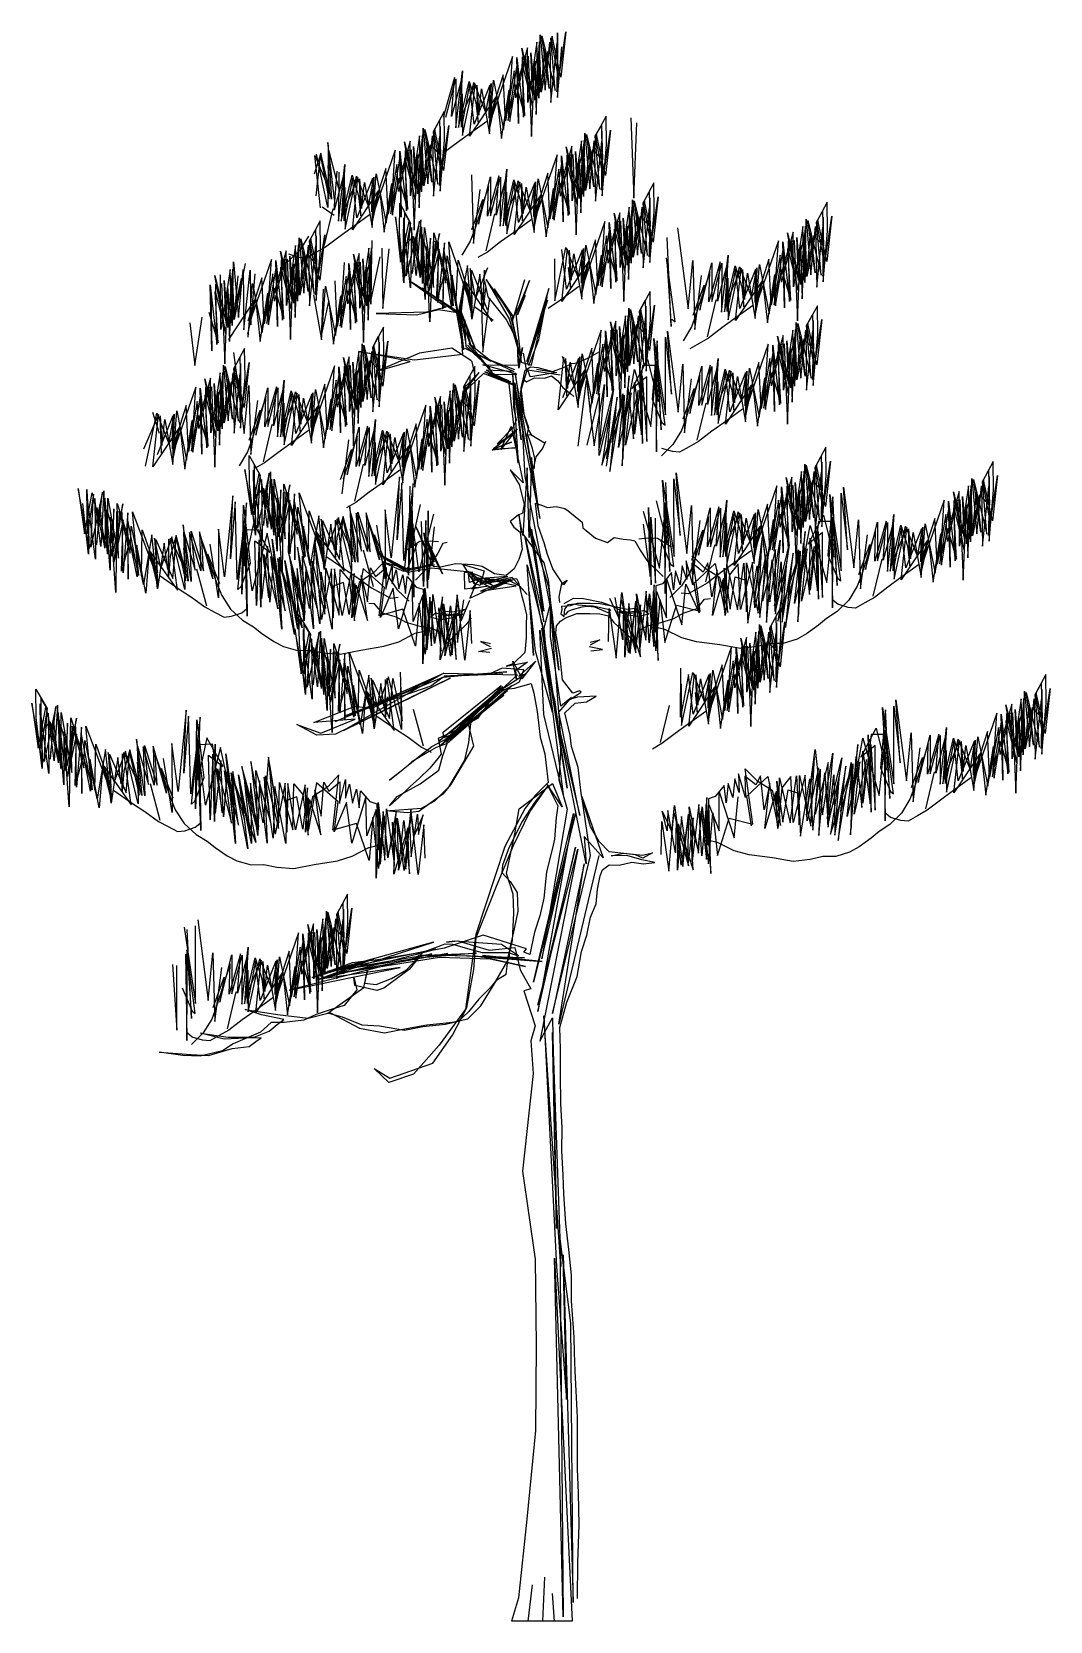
# Model space of a CAD drawing. Header units: metres. Extents: x -4.7 to 4.7, y 0 to 14.7.
import ezdxf

# ---------------------------------------------------------------- set-up
doc = ezdxf.new("R2010")
doc.units = ezdxf.units.M
doc.header["$LTSCALE"] = 0.2

msp = doc.modelspace()

# ---------------------------------------------------------------- linework, layer by layer
for p, q in [((-0.139, 14.534), (-0.311, 13.93)), ((-0.136, 14.029), (-0.139, 14.534)), ((-0.052, 14.584), (-0.136, 14.029)), ((-0.057, 13.918), (-0.026, 14.587)), ((-0.037, 14.093), (-0.052, 14.584)), ((-0.034, 14.067), (-0.02, 14.654)), ((-0.026, 14.587), (-0.034, 14.067)), ((-0.02, 14.654), (0.024, 14.14)), ((0.088, 14.64), (-0.013, 14.123)), ((0.062, 14.158), (-0.005, 14.642)), ((-0.005, 14.642), (0.118, 14.138)), ((0.024, 14.14), (0.068, 14.584)), ((0.068, 14.584), (0.077, 14.027)), ((0.118, 14.138), (0.077, 14.625)), ((0.077, 14.625), (0.144, 14.26)), ((0.077, 14.027), (0.135, 14.578)), ((0.17, 14.263), (0.088, 14.64)), ((0.132, 14.126), (0.217, 14.681)), ((0.138, 14.672), (0.132, 14.126)), ((0.135, 14.578), (0.138, 14.073)), ((0.144, 14.26), (0.138, 14.672)), ((0.138, 14.073), (0.179, 14.543)), ((0.217, 14.681), (0.17, 14.263)), ((-0.276, 14.452), (-0.477, 13.871)), ((-0.317, 13.862), (-0.23, 14.391)), ((-0.311, 13.93), (-0.276, 14.452)), ((-0.157, 14.452), (-0.247, 14.07)), ((-0.221, 13.833), (-0.236, 14.444)), ((-0.236, 14.444), (-0.174, 13.892)), ((-0.23, 14.391), (-0.221, 13.833)), ((-0.092, 13.994), (-0.192, 14.528)), ((-0.192, 14.528), (-0.089, 14.088)), ((-0.174, 13.892), (-0.183, 14.449)), ((-0.133, 14.123), (-0.157, 14.452)), ((-0.04, 14.479), (-0.133, 14.123)), ((-0.131, 14.455), (-0.101, 13.714)), ((-0.089, 14.088), (-0.107, 14.485)), ((-0.107, 14.485), (-0.072, 14.05)), ((-0.101, 13.714), (-0.072, 14.409)), ((-0.072, 14.05), (-0.031, 14.52)), ((-0.072, 14.409), (-0.057, 13.918)), ((-0.013, 14.123), (-0.04, 14.479)), ((0.05, 14.502), (-0.037, 14.093)), ((-0.031, 14.52), (-0.013, 14.123)), ((-0.013, 14.123), (0.021, 14.526)), ((0.021, 14.526), (0.062, 14.158)), ((-0.813, 14.259), (-0.918, 13.888)), ((-0.892, 13.891), (-0.799, 14.247)), ((-0.839, 13.897), (-0.813, 14.259)), ((-0.746, 14.253), (-0.839, 13.897)), ((-0.801, 13.795), (-0.74, 14.32)), ((-0.799, 14.247), (-0.801, 13.795)), ((-0.74, 14.32), (-0.775, 13.798)), ((-0.749, 13.8), (-0.746, 14.253)), ((-0.364, 14.283), (-0.492, 13.883)), ((-0.343, 13.859), (-0.364, 14.283)), ((-0.262, 14.321), (-0.343, 13.859)), ((-0.247, 14.07), (-0.262, 14.321)), ((-0.162, 13.906), (-0.189, 14.382)), ((-0.189, 14.382), (-0.092, 13.994)), ((-0.775, 13.798), (-0.676, 14.221)), ((-0.621, 14.201), (-0.758, 13.879)), ((-0.758, 13.879), (-0.743, 14.107)), ((-0.673, 14.195), (-0.749, 13.8)), ((-0.743, 14.107), (-0.74, 13.722)), ((-0.74, 13.722), (-0.635, 14.212)), ((-0.676, 14.221), (-0.615, 14.028)), ((-0.673, 13.716), (-0.621, 14.201)), ((-0.632, 13.827), (-0.673, 14.195)), ((-0.635, 14.212), (-0.524, 13.932)), ((-0.486, 14.189), (-0.632, 13.827)), ((-0.606, 14.189), (-0.588, 13.912)), ((-0.594, 13.845), (-0.606, 14.189)), ((-0.588, 13.912), (-0.562, 14.154)), ((-0.562, 14.154), (-0.489, 13.737)), ((-0.524, 13.932), (-0.475, 14.204)), ((-0.475, 14.204), (-0.492, 13.763)), ((-0.492, 13.883), (-0.486, 14.189)), ((-0.489, 13.737), (-0.451, 14.233)), ((-0.451, 14.233), (-0.361, 13.778)), ((-0.378, 13.696), (-0.308, 14.143)), ((-0.361, 13.778), (-0.297, 14.157)), ((-0.297, 14.157), (-0.317, 13.862)), ((-0.308, 14.143), (-0.302, 13.851)), ((-0.302, 13.851), (-0.247, 14.19)), ((-0.247, 14.19), (-0.162, 13.906)), ((-0.434, 14.075), (-0.673, 13.716)), ((-0.615, 14.028), (-0.594, 13.845)), ((-0.492, 13.763), (-0.422, 14.09)), ((-0.477, 13.871), (-0.434, 14.075)), ((-0.422, 14.09), (-0.378, 13.696)), ((-0.907, 13.945), (-1.006, 13.76)), ((-1.006, 13.76), (-0.951, 13.86)), ((-0.951, 13.86), (-0.942, 13.542)), ((-0.951, 13.261), (-0.866, 13.816)), ((-0.945, 13.807), (-0.951, 13.261)), ((-0.939, 13.396), (-0.945, 13.807)), ((-0.866, 13.816), (-0.913, 13.399)), ((-0.904, 13.679), (-0.907, 13.945)), ((-0.515, 13.853), (-0.687, 13.728)), ((0.587, 13.9), (0.488, 13.716)), ((0.488, 13.716), (0.544, 13.815)), ((0.544, 13.815), (0.553, 13.497)), ((0.59, 13.634), (0.587, 13.9)), ((0.815, 13.886), (0.845, 13.144)), ((0.845, 13.144), (0.873, 13.839)), ((-1.983, 13.658), (-1.948, 13.135)), ((-1.922, 13.132), (-1.983, 13.658)), ((-1.222, 13.67), (-1.394, 13.065)), ((-1.275, 13.664), (-1.172, 13.223)), ((-1.175, 13.13), (-1.275, 13.664)), ((-1.219, 13.165), (-1.222, 13.67)), ((-1.135, 13.719), (-1.219, 13.165)), ((-1.155, 13.185), (-1.114, 13.655)), ((-1.14, 13.054), (-1.109, 13.722)), ((-1.12, 13.229), (-1.135, 13.719)), ((-1.117, 13.203), (-1.103, 13.789)), ((-1.109, 13.722), (-1.117, 13.203)), ((-1.114, 13.655), (-1.097, 13.258)), ((-1.103, 13.789), (-1.059, 13.276)), ((-0.995, 13.775), (-1.097, 13.258)), ((-1.097, 13.258), (-1.062, 13.661)), ((-1.088, 13.778), (-0.965, 13.273)), ((-1.021, 13.293), (-1.088, 13.778)), ((-1.062, 13.661), (-1.021, 13.293)), ((-1.059, 13.276), (-1.015, 13.72)), ((-1.015, 13.72), (-1.006, 13.162)), ((-1.006, 13.76), (-0.939, 13.396)), ((-0.965, 13.273), (-1.006, 13.76)), ((-1.006, 13.162), (-0.948, 13.714)), ((-0.913, 13.399), (-0.995, 13.775)), ((-0.948, 13.714), (-0.945, 13.209)), ((-0.945, 13.209), (-0.904, 13.679)), ((-0.687, 13.728), (-0.798, 13.649)), ((0.36, 13.675), (0.275, 13.12)), ((0.354, 13.009), (0.386, 13.678)), ((0.375, 13.184), (0.36, 13.675)), ((0.378, 13.158), (0.392, 13.745)), ((0.386, 13.678), (0.378, 13.158)), ((0.392, 13.745), (0.436, 13.231)), ((0.5, 13.731), (0.398, 13.214)), ((0.474, 13.249), (0.406, 13.733)), ((0.406, 13.733), (0.529, 13.228)), ((0.436, 13.231), (0.479, 13.675)), ((0.479, 13.675), (0.489, 13.117)), ((0.529, 13.228), (0.488, 13.716)), ((0.488, 13.716), (0.556, 13.351)), ((0.489, 13.117), (0.547, 13.669)), ((0.582, 13.354), (0.5, 13.731)), ((0.544, 13.217), (0.628, 13.772)), ((0.549, 13.763), (0.544, 13.217)), ((0.547, 13.669), (0.55, 13.164)), ((0.556, 13.351), (0.549, 13.763)), ((0.628, 13.772), (0.582, 13.354)), ((-2.047, 13.559), (-2.109, 13.366)), ((-2.103, 13.538), (-1.966, 13.217)), ((-2.05, 13.054), (-2.103, 13.538)), ((-2.091, 13.165), (-2.05, 13.533)), ((-1.983, 13.059), (-2.088, 13.55)), ((-2.05, 13.533), (-1.974, 13.138)), ((-1.948, 13.135), (-2.047, 13.559)), ((-1.977, 13.591), (-1.884, 13.235)), ((-1.974, 13.138), (-1.977, 13.591)), ((-1.36, 13.588), (-1.561, 13.006)), ((-1.4, 12.998), (-1.313, 13.526)), ((-1.394, 13.065), (-1.36, 13.588)), ((-1.24, 13.588), (-1.33, 13.205)), ((-1.319, 13.579), (-1.257, 13.027)), ((-1.304, 12.969), (-1.319, 13.579)), ((-1.313, 13.526), (-1.304, 12.969)), ((-1.272, 13.518), (-1.175, 13.13)), ((-1.245, 13.042), (-1.272, 13.518)), ((-1.266, 13.585), (-1.214, 13.591)), ((-1.257, 13.027), (-1.266, 13.585)), ((-1.216, 13.258), (-1.24, 13.588)), ((-1.123, 13.614), (-1.216, 13.258)), ((-1.214, 13.591), (-1.184, 12.849)), ((-1.19, 13.62), (-1.155, 13.185)), ((-1.172, 13.223), (-1.19, 13.62)), ((-1.184, 12.849), (-1.155, 13.544)), ((-1.155, 13.544), (-1.14, 13.054)), ((-1.097, 13.258), (-1.123, 13.614)), ((-1.033, 13.638), (-1.12, 13.229)), ((-0.942, 13.542), (-1.033, 13.638)), ((-0.798, 13.649), (-0.921, 13.555)), ((0.135, 13.543), (-0.066, 12.962)), ((0.272, 13.625), (0.1, 13.021)), ((0.1, 13.021), (0.135, 13.543)), ((0.255, 13.543), (0.165, 13.161)), ((0.191, 12.924), (0.176, 13.534)), ((0.176, 13.534), (0.238, 12.983)), ((0.319, 13.085), (0.22, 13.619)), ((0.22, 13.619), (0.322, 13.179)), ((0.228, 13.54), (0.281, 13.546)), ((0.238, 12.983), (0.228, 13.54)), ((0.278, 13.213), (0.255, 13.543)), ((0.275, 13.12), (0.272, 13.625)), ((0.371, 13.57), (0.278, 13.213)), ((0.281, 13.546), (0.311, 12.805)), ((0.322, 13.179), (0.304, 13.576)), ((0.304, 13.576), (0.34, 13.141)), ((0.34, 13.141), (0.38, 13.611)), ((0.398, 13.214), (0.371, 13.57)), ((0.462, 13.593), (0.375, 13.184)), ((0.38, 13.611), (0.398, 13.214)), ((0.398, 13.214), (0.433, 13.617)), ((0.433, 13.617), (0.474, 13.249)), ((0.553, 13.497), (0.462, 13.593)), ((0.55, 13.164), (0.59, 13.634)), ((-1.98, 13.445), (-1.983, 13.059)), ((-1.966, 13.217), (-1.98, 13.445)), ((-1.923, 13.032), (-1.897, 13.394)), ((-1.829, 13.388), (-1.923, 13.032)), ((-1.884, 12.93), (-1.824, 13.456)), ((-1.882, 13.383), (-1.884, 12.93)), ((-1.824, 13.456), (-1.858, 12.933)), ((-1.832, 12.936), (-1.829, 13.388)), ((-1.447, 13.418), (-1.575, 13.018)), ((-1.572, 12.872), (-1.535, 13.368)), ((-1.535, 13.368), (-1.444, 12.913)), ((-1.426, 12.995), (-1.447, 13.418)), ((-1.345, 13.456), (-1.426, 12.995)), ((-1.33, 13.205), (-1.345, 13.456)), ((-0.656, 13.361), (-0.638, 12.725)), ((-0.39, 12.886), (-0.329, 13.411)), ((-0.329, 13.411), (-0.364, 12.888)), ((0.048, 13.374), (-0.081, 12.974)), ((0.068, 12.95), (0.048, 13.374)), ((0.15, 13.412), (0.068, 12.95)), ((0.095, 12.953), (0.182, 13.482)), ((0.165, 13.161), (0.15, 13.412)), ((0.182, 13.482), (0.191, 12.924)), ((0.249, 12.997), (0.223, 13.473)), ((0.223, 13.473), (0.319, 13.085)), ((0.311, 12.805), (0.339, 13.5)), ((0.339, 13.5), (0.354, 13.009)), ((-1.858, 12.933), (-1.759, 13.356)), ((-1.704, 13.336), (-1.841, 13.015)), ((-1.841, 13.015), (-1.826, 13.242)), ((-1.756, 13.33), (-1.832, 12.936)), ((-1.826, 13.242), (-1.823, 12.857)), ((-1.823, 12.857), (-1.718, 13.348)), ((-1.759, 13.356), (-1.698, 13.164)), ((-1.756, 12.851), (-1.704, 13.336)), ((-1.715, 12.962), (-1.756, 13.33)), ((-1.718, 13.348), (-1.607, 13.068)), ((-1.57, 13.325), (-1.715, 12.962)), ((-1.677, 12.98), (-1.689, 13.324)), ((-1.689, 13.324), (-1.671, 13.047)), ((-1.671, 13.047), (-1.645, 13.289)), ((-1.645, 13.289), (-1.572, 12.872)), ((-1.607, 13.068), (-1.558, 13.339)), ((-1.558, 13.339), (-1.575, 12.898)), ((-1.575, 13.018), (-1.57, 13.325)), ((-1.575, 12.898), (-1.505, 13.225)), ((-1.505, 13.225), (-1.461, 12.831)), ((-1.461, 12.831), (-1.391, 13.278)), ((-1.444, 12.913), (-1.38, 13.293)), ((-1.38, 13.293), (-1.4, 12.998)), ((-1.391, 13.278), (-1.385, 12.986)), ((-1.385, 12.986), (-1.33, 13.325)), ((-1.33, 13.325), (-1.245, 13.042)), ((-0.638, 12.725), (-0.574, 13.224)), ((-0.498, 13.259), (-0.626, 12.859)), ((-0.591, 12.903), (-0.481, 13.341)), ((-0.402, 13.35), (-0.507, 12.979)), ((-0.507, 12.979), (-0.498, 13.259)), ((-0.481, 13.341), (-0.48, 12.982)), ((-0.48, 12.982), (-0.387, 13.338)), ((-0.428, 12.988), (-0.402, 13.35)), ((-0.335, 13.344), (-0.428, 12.988)), ((-0.387, 13.338), (-0.39, 12.886)), ((-0.364, 12.888), (-0.265, 13.312)), ((-0.209, 13.292), (-0.346, 12.97)), ((-0.337, 12.891), (-0.335, 13.344)), ((-0.262, 13.286), (-0.337, 12.891)), ((-0.329, 12.813), (-0.224, 13.303)), ((-0.265, 13.312), (-0.203, 13.119)), ((-0.221, 12.918), (-0.262, 13.286)), ((-0.261, 12.807), (-0.209, 13.292)), ((-0.224, 13.303), (-0.113, 13.023)), ((-0.075, 13.28), (-0.221, 12.918)), ((-0.195, 13.28), (-0.177, 13.003)), ((-0.183, 12.935), (-0.195, 13.28)), ((-0.177, 13.003), (-0.151, 13.245)), ((-0.151, 13.245), (-0.077, 12.828)), ((-0.113, 13.023), (-0.063, 13.295)), ((-0.081, 12.974), (-0.075, 13.28)), ((-0.063, 13.295), (-0.08, 12.854)), ((-0.077, 12.828), (-0.04, 13.324)), ((-0.04, 13.324), (0.051, 12.869)), ((0.033, 12.787), (0.103, 13.234)), ((0.051, 12.869), (0.115, 13.248)), ((0.115, 13.248), (0.095, 12.953)), ((0.103, 13.234), (0.109, 12.942)), ((0.109, 12.942), (0.164, 13.28)), ((0.164, 13.28), (0.249, 12.997)), ((1.028, 13.285), (0.929, 13.101)), ((1.032, 13.019), (1.028, 13.285)), ((-1.517, 13.211), (-1.756, 12.851)), ((-1.698, 13.164), (-1.677, 12.98)), ((-1.561, 13.006), (-1.517, 13.211)), ((-1.321, 12.832), (-1.318, 13.098)), ((-1.318, 13.098), (-1.219, 12.914)), ((-0.653, 12.856), (-0.551, 13.133)), ((-0.551, 13.133), (-0.591, 12.903)), ((-0.346, 12.97), (-0.332, 13.198)), ((-0.332, 13.198), (-0.329, 12.813)), ((-0.022, 13.166), (-0.261, 12.807)), ((-0.203, 13.119), (-0.183, 12.935)), ((-0.08, 12.854), (-0.011, 13.181)), ((-0.066, 12.962), (-0.022, 13.166)), ((-0.011, 13.181), (0.033, 12.787)), ((0.819, 12.543), (0.833, 13.13)), ((0.833, 13.13), (0.877, 12.616)), ((0.941, 13.115), (0.839, 12.598)), ((0.848, 13.118), (0.971, 12.613)), ((0.915, 12.633), (0.848, 13.118)), ((0.929, 13.101), (0.985, 13.2)), ((0.929, 13.101), (0.997, 12.736)), ((0.971, 12.613), (0.929, 13.101)), ((1.023, 12.739), (0.941, 13.115)), ((0.985, 13.2), (0.994, 12.882)), ((0.985, 12.601), (1.069, 13.156)), ((0.991, 13.147), (0.985, 12.601)), ((0.997, 12.736), (0.991, 13.147)), ((1.069, 13.156), (1.023, 12.739)), ((2.631, 13.106), (2.532, 12.922)), ((2.634, 12.84), (2.631, 13.106)), ((-2.052, 12.934), (-2.151, 12.749)), ((-2.049, 12.668), (-2.052, 12.934)), ((-2.036, 13.065), (-1.925, 12.986)), ((-1.937, 13.044), (-2.019, 12.702)), ((-1.598, 12.989), (-1.771, 12.863)), ((-1.359, 12.97), (-1.312, 12.552)), ((-1.274, 12.415), (-1.359, 12.97)), ((-1.312, 12.552), (-1.23, 12.928)), ((-1.286, 12.549), (-1.28, 12.961)), ((-1.274, 13.013), (-1.283, 12.695)), ((-1.28, 12.961), (-1.274, 12.415)), ((-1.219, 12.914), (-1.274, 13.013)), ((-1.137, 12.931), (-1.26, 12.426)), ((-1.23, 12.928), (-1.129, 12.412)), ((-1.204, 12.447), (-1.137, 12.931)), ((-1.122, 12.943), (-1.166, 12.429)), ((-1.108, 12.356), (-1.122, 12.943)), ((-0.443, 12.999), (-0.524, 12.658)), ((-0.104, 12.944), (-0.276, 12.819)), ((0.576, 12.928), (0.375, 12.347)), ((0.713, 13.01), (0.542, 12.405)), ((0.542, 12.405), (0.576, 12.928)), ((0.696, 12.928), (0.606, 12.545)), ((0.617, 12.919), (0.679, 12.367)), ((0.632, 12.309), (0.617, 12.919)), ((0.761, 12.47), (0.661, 13.004)), ((0.661, 13.004), (0.763, 12.563)), ((0.67, 12.925), (0.722, 12.931)), ((0.679, 12.367), (0.67, 12.925)), ((0.72, 12.598), (0.696, 12.928)), ((0.717, 12.505), (0.713, 13.01)), ((0.801, 13.06), (0.717, 12.505)), ((0.813, 12.954), (0.72, 12.598)), ((0.722, 12.931), (0.752, 12.189)), ((0.746, 12.96), (0.781, 12.525)), ((0.763, 12.563), (0.746, 12.96)), ((0.781, 12.525), (0.821, 12.995)), ((0.796, 12.394), (0.827, 13.062)), ((0.816, 12.569), (0.801, 13.06)), ((0.839, 12.598), (0.813, 12.954)), ((0.903, 12.978), (0.816, 12.569)), ((0.827, 13.062), (0.819, 12.543)), ((0.821, 12.995), (0.839, 12.598)), ((0.839, 12.598), (0.874, 13.001)), ((0.874, 13.001), (0.915, 12.633)), ((0.877, 12.616), (0.921, 13.06)), ((0.994, 12.882), (0.903, 12.978)), ((0.921, 13.06), (0.93, 12.502)), ((0.93, 12.502), (0.988, 13.054)), ((0.988, 13.054), (0.991, 12.549)), ((0.991, 12.549), (1.032, 13.019)), ((2.422, 12.364), (2.436, 12.951)), ((2.436, 12.951), (2.48, 12.437)), ((2.544, 12.937), (2.442, 12.42)), ((2.45, 12.939), (2.573, 12.434)), ((2.518, 12.455), (2.45, 12.939)), ((2.532, 12.922), (2.587, 13.021)), ((2.532, 12.922), (2.599, 12.557)), ((2.573, 12.434), (2.532, 12.922)), ((2.626, 12.56), (2.544, 12.937)), ((2.587, 13.021), (2.596, 12.703)), ((2.588, 12.423), (2.672, 12.978)), ((2.593, 12.969), (2.588, 12.423)), ((2.599, 12.557), (2.593, 12.969)), ((2.672, 12.978), (2.626, 12.56)), ((-2.262, 12.192), (-2.247, 12.779)), ((-2.247, 12.779), (-2.203, 12.265)), ((-2.162, 12.792), (-2.24, 12.664)), ((-2.151, 12.749), (-2.096, 12.849)), ((-2.096, 12.849), (-2.087, 12.531)), ((-2.095, 12.25), (-2.011, 12.805)), ((-2.09, 12.796), (-2.095, 12.25)), ((-2.084, 12.385), (-2.09, 12.796)), ((-2.011, 12.805), (-2.057, 12.388)), ((-1.881, 12.784), (-2.004, 12.69)), ((-1.771, 12.863), (-1.881, 12.784)), ((-1.28, 12.362), (-1.321, 12.832)), ((-1.219, 12.914), (-1.286, 12.549)), ((-1.283, 12.695), (-1.192, 12.791)), ((-1.277, 12.867), (-1.28, 12.362)), ((-1.219, 12.315), (-1.277, 12.867)), ((-1.26, 12.426), (-1.219, 12.914)), ((-1.21, 12.873), (-1.219, 12.315)), ((-1.166, 12.429), (-1.21, 12.873)), ((-1.163, 12.815), (-1.204, 12.447)), ((-1.192, 12.791), (-1.105, 12.382)), ((-1.129, 12.412), (-1.163, 12.815)), ((-1.111, 12.809), (-1.129, 12.412)), ((-1.085, 12.207), (-1.116, 12.876)), ((-1.116, 12.876), (-1.108, 12.356)), ((-1.07, 12.338), (-1.111, 12.809)), ((-1.105, 12.382), (-1.09, 12.873)), ((-1.09, 12.873), (-1.006, 12.318)), ((-1.035, 12.773), (-1.07, 12.338)), ((-0.95, 12.817), (-1.053, 12.376)), ((-1.053, 12.376), (-1.035, 12.773)), ((-1.05, 12.283), (-0.95, 12.817)), ((-1.006, 12.318), (-1.003, 12.823)), ((-1.003, 12.823), (-0.831, 12.218)), ((-0.626, 12.859), (-0.667, 12.748)), ((-0.276, 12.819), (-0.387, 12.74)), ((0.591, 12.796), (0.51, 12.335)), ((0.536, 12.338), (0.623, 12.867)), ((0.606, 12.545), (0.591, 12.796)), ((0.623, 12.867), (0.632, 12.309)), ((0.664, 12.858), (0.761, 12.47)), ((0.691, 12.382), (0.664, 12.858)), ((0.752, 12.189), (0.781, 12.884)), ((0.781, 12.884), (0.796, 12.394)), ((1.19, 11.959), (1.151, 12.78)), ((1.248, 12.87), (1.345, 12.123)), ((2.316, 12.831), (2.144, 12.227)), ((2.264, 12.825), (2.366, 12.385)), ((2.363, 12.291), (2.264, 12.825)), ((2.319, 12.326), (2.316, 12.831)), ((2.404, 12.881), (2.319, 12.326)), ((2.415, 12.776), (2.322, 12.419)), ((2.348, 12.782), (2.384, 12.347)), ((2.366, 12.385), (2.348, 12.782)), ((2.384, 12.347), (2.424, 12.817)), ((2.398, 12.215), (2.43, 12.884)), ((2.419, 12.39), (2.404, 12.881)), ((2.442, 12.42), (2.415, 12.776)), ((2.506, 12.799), (2.419, 12.39)), ((2.43, 12.884), (2.422, 12.364)), ((2.424, 12.817), (2.442, 12.42)), ((2.442, 12.42), (2.477, 12.823)), ((2.477, 12.823), (2.518, 12.455)), ((2.48, 12.437), (2.523, 12.881)), ((2.596, 12.703), (2.506, 12.799)), ((2.523, 12.881), (2.533, 12.323)), ((2.533, 12.323), (2.59, 12.875)), ((2.59, 12.875), (2.594, 12.37)), ((2.594, 12.37), (2.634, 12.84)), ((-2.367, 12.659), (-2.539, 12.054)), ((-2.32, 12.119), (-2.42, 12.653)), ((-2.42, 12.653), (-2.317, 12.212)), ((-2.364, 12.154), (-2.367, 12.659)), ((-2.28, 12.708), (-2.364, 12.154)), ((-2.24, 12.664), (-2.348, 12.559)), ((-2.246, 12.597), (-2.343, 12.626)), ((-2.3, 12.174), (-2.259, 12.644)), ((-2.285, 12.043), (-2.253, 12.711)), ((-2.265, 12.218), (-2.28, 12.708)), ((-2.177, 12.627), (-2.265, 12.218)), ((-2.253, 12.711), (-2.262, 12.192)), ((-2.259, 12.644), (-2.241, 12.247)), ((-2.139, 12.764), (-2.241, 12.247)), ((-2.241, 12.247), (-2.206, 12.65)), ((-2.165, 12.282), (-2.233, 12.767)), ((-2.233, 12.767), (-2.11, 12.262)), ((-2.206, 12.65), (-2.165, 12.282)), ((-2.203, 12.265), (-2.16, 12.709)), ((-2.092, 12.641), (-2.179, 12.591)), ((-2.087, 12.531), (-2.177, 12.627)), ((-2.16, 12.709), (-2.151, 12.151)), ((-2.11, 12.262), (-2.151, 12.749)), ((-2.151, 12.749), (-2.084, 12.385)), ((-2.151, 12.151), (-2.093, 12.703)), ((-2.057, 12.388), (-2.139, 12.764)), ((-2.093, 12.703), (-2.089, 12.198)), ((-2.004, 12.69), (-2.092, 12.641)), ((-2.089, 12.198), (-2.049, 12.668)), ((-1.692, 12.632), (-1.863, 12.028)), ((-1.644, 12.092), (-1.744, 12.627)), ((-1.744, 12.627), (-1.642, 12.186)), ((-1.688, 12.127), (-1.692, 12.632)), ((-1.604, 12.682), (-1.688, 12.127)), ((-1.609, 12.017), (-1.578, 12.685)), ((-1.589, 12.192), (-1.604, 12.682)), ((-1.586, 12.166), (-1.572, 12.752)), ((-1.578, 12.685), (-1.586, 12.166)), ((-1.484, 12.682), (-1.475, 12.125)), ((-1.475, 12.125), (-1.417, 12.677)), ((-1.129, 12.412), (-1.102, 12.768)), ((-1.102, 12.768), (-1.009, 12.411)), ((-1.07, 12.698), (-1.085, 12.207)), ((-1.041, 12.003), (-1.07, 12.698)), ((-0.953, 12.671), (-1.05, 12.283)), ((-1.011, 12.744), (-1.041, 12.003)), ((-0.959, 12.738), (-1.011, 12.744)), ((-1.009, 12.411), (-0.985, 12.741)), ((-0.985, 12.741), (-0.895, 12.359)), ((-0.98, 12.195), (-0.953, 12.671)), ((-0.968, 12.181), (-0.959, 12.738)), ((-0.906, 12.732), (-0.968, 12.181)), ((-0.921, 12.122), (-0.906, 12.732)), ((-0.912, 12.68), (-0.921, 12.122)), ((-0.825, 12.151), (-0.912, 12.68)), ((-0.866, 12.741), (-0.665, 12.16)), ((-0.831, 12.218), (-0.866, 12.741)), ((-0.667, 12.748), (-0.746, 12.619)), ((-0.509, 12.646), (-0.597, 12.596)), ((-0.387, 12.74), (-0.509, 12.646)), ((0.113, 12.197), (0.217, 12.688)), ((0.221, 12.303), (0.179, 12.67)), ((0.18, 12.191), (0.232, 12.676)), ((0.217, 12.688), (0.329, 12.408)), ((0.366, 12.665), (0.221, 12.303)), ((0.259, 12.32), (0.247, 12.665)), ((0.247, 12.665), (0.264, 12.387)), ((0.264, 12.387), (0.29, 12.63)), ((0.29, 12.63), (0.364, 12.212)), ((0.329, 12.408), (0.378, 12.679)), ((0.489, 12.758), (0.361, 12.358)), ((0.378, 12.679), (0.361, 12.238)), ((0.361, 12.358), (0.366, 12.665)), ((0.364, 12.212), (0.401, 12.709)), ((0.401, 12.709), (0.492, 12.253)), ((0.51, 12.335), (0.489, 12.758)), ((0.492, 12.253), (0.556, 12.633)), ((0.556, 12.633), (0.536, 12.338)), ((0.55, 12.326), (0.606, 12.665)), ((0.606, 12.665), (0.691, 12.382)), ((2.179, 12.749), (1.978, 12.168)), ((2.139, 12.159), (2.226, 12.688)), ((2.144, 12.227), (2.179, 12.749)), ((2.299, 12.749), (2.208, 12.367)), ((2.22, 12.74), (2.282, 12.189)), ((2.235, 12.13), (2.22, 12.74)), ((2.226, 12.688), (2.235, 12.13)), ((2.267, 12.679), (2.363, 12.291)), ((2.293, 12.203), (2.267, 12.679)), ((2.272, 12.746), (2.325, 12.752)), ((2.282, 12.189), (2.272, 12.746)), ((2.322, 12.419), (2.299, 12.749)), ((2.325, 12.752), (2.355, 12.011)), ((2.355, 12.011), (2.383, 12.706)), ((2.383, 12.706), (2.398, 12.215)), ((-2.885, 12.485), (-2.97, 11.93)), ((-2.891, 11.819), (-2.859, 12.488)), ((-2.87, 11.994), (-2.885, 12.485)), ((-2.867, 11.968), (-2.853, 12.555)), ((-2.859, 12.488), (-2.867, 11.968)), ((-2.853, 12.555), (-2.809, 12.041)), ((-2.745, 12.54), (-2.847, 12.024)), ((-2.809, 12.041), (-2.766, 12.485)), ((-2.766, 12.485), (-2.757, 11.927)), ((-2.757, 11.927), (-2.699, 12.479)), ((-2.504, 12.577), (-2.705, 11.995)), ((-2.699, 12.479), (-2.695, 11.974)), ((-2.545, 11.987), (-2.457, 12.515)), ((-2.539, 12.054), (-2.504, 12.577)), ((-2.384, 12.577), (-2.475, 12.194)), ((-2.448, 11.958), (-2.463, 12.568)), ((-2.463, 12.568), (-2.402, 12.016)), ((-2.457, 12.515), (-2.448, 11.958)), ((-2.39, 12.031), (-2.417, 12.507)), ((-2.417, 12.507), (-2.32, 12.119)), ((-2.411, 12.574), (-2.358, 12.58)), ((-2.402, 12.016), (-2.411, 12.574)), ((-2.361, 12.247), (-2.384, 12.577)), ((-2.268, 12.603), (-2.361, 12.247)), ((-2.358, 12.58), (-2.328, 11.838)), ((-2.317, 12.212), (-2.335, 12.609)), ((-2.335, 12.609), (-2.3, 12.174)), ((-2.328, 11.838), (-2.3, 12.533)), ((-2.3, 12.533), (-2.285, 12.043)), ((-2.241, 12.247), (-2.268, 12.603)), ((-2.179, 12.591), (-2.246, 12.597)), ((-1.869, 11.961), (-1.782, 12.489)), ((-1.863, 12.028), (-1.829, 12.551)), ((-1.709, 12.551), (-1.799, 12.168)), ((-1.773, 11.932), (-1.788, 12.542)), ((-1.788, 12.542), (-1.726, 11.99)), ((-1.782, 12.489), (-1.773, 11.932)), ((-1.714, 12.005), (-1.741, 12.481)), ((-1.741, 12.481), (-1.644, 12.092)), ((-1.726, 11.99), (-1.735, 12.548)), ((-1.685, 12.221), (-1.709, 12.551)), ((-1.592, 12.577), (-1.685, 12.221)), ((-1.683, 12.554), (-1.653, 11.812)), ((-1.642, 12.186), (-1.659, 12.583)), ((-1.659, 12.583), (-1.624, 12.148)), ((-1.653, 11.812), (-1.624, 12.507)), ((-1.624, 12.148), (-1.584, 12.618)), ((-1.624, 12.507), (-1.609, 12.017)), ((-1.502, 12.601), (-1.589, 12.192)), ((-0.895, 12.359), (-0.88, 12.61)), ((-0.88, 12.61), (-0.799, 12.148)), ((-0.799, 12.148), (-0.778, 12.572)), ((-0.691, 12.522), (-0.781, 12.067)), ((-0.778, 12.572), (-0.65, 12.171)), ((-0.653, 12.025), (-0.691, 12.522)), ((-0.667, 12.493), (-0.65, 12.052)), ((-0.618, 12.221), (-0.667, 12.493)), ((-0.507, 12.501), (-0.618, 12.221)), ((0.11, 12.583), (0.113, 12.197)), ((0.419, 12.551), (0.18, 12.191)), ((0.238, 12.504), (0.259, 12.32)), ((0.361, 12.238), (0.431, 12.566)), ((0.375, 12.347), (0.419, 12.551)), ((0.431, 12.566), (0.475, 12.171)), ((0.475, 12.171), (0.544, 12.618)), ((0.544, 12.618), (0.55, 12.326)), ((1.225, 12.003), (1.146, 12.593)), ((1.149, 12.567), (1.19, 11.959)), ((1.345, 12.123), (1.388, 12.567)), ((1.388, 12.567), (1.406, 11.931)), ((1.453, 12.109), (1.563, 12.547)), ((1.642, 12.556), (1.537, 12.185)), ((1.563, 12.547), (1.564, 12.188)), ((1.564, 12.188), (1.657, 12.544)), ((1.616, 12.194), (1.642, 12.556)), ((1.709, 12.55), (1.616, 12.194)), ((1.654, 12.092), (1.715, 12.617)), ((1.657, 12.544), (1.654, 12.092)), ((1.715, 12.617), (1.68, 12.094)), ((1.68, 12.094), (1.779, 12.518)), ((1.835, 12.498), (1.698, 12.176)), ((1.707, 12.097), (1.709, 12.55)), ((1.782, 12.492), (1.707, 12.097)), ((1.715, 12.019), (1.82, 12.509)), ((1.779, 12.518), (1.841, 12.325)), ((1.823, 12.124), (1.782, 12.492)), ((1.783, 12.013), (1.835, 12.498)), ((1.82, 12.509), (1.931, 12.229)), ((1.969, 12.486), (1.823, 12.124)), ((1.861, 12.141), (1.849, 12.486)), ((1.849, 12.486), (1.867, 12.209)), ((1.931, 12.229), (1.981, 12.501)), ((2.092, 12.58), (1.963, 12.18)), ((1.963, 12.18), (1.969, 12.486)), ((1.981, 12.501), (1.964, 12.06)), ((1.966, 12.034), (2.004, 12.53)), ((2.004, 12.53), (2.095, 12.075)), ((2.112, 12.156), (2.092, 12.58)), ((2.194, 12.618), (2.112, 12.156)), ((2.153, 12.148), (2.208, 12.486)), ((2.208, 12.367), (2.194, 12.618)), ((2.208, 12.486), (2.293, 12.203)), ((-3.054, 11.734), (-3.069, 12.344)), ((-3.069, 12.344), (-3.007, 11.793)), ((-2.926, 11.895), (-3.025, 12.429)), ((-3.025, 12.429), (-2.923, 11.988)), ((-3.007, 11.793), (-3.017, 12.35)), ((-2.97, 11.93), (-2.973, 12.435)), ((-2.964, 12.356), (-2.934, 11.615)), ((-2.923, 11.988), (-2.941, 12.385)), ((-2.941, 12.385), (-2.905, 11.95)), ((-2.905, 11.95), (-2.865, 12.421)), ((-2.847, 12.024), (-2.874, 12.38)), ((-2.783, 12.403), (-2.87, 11.994)), ((-2.865, 12.421), (-2.847, 12.024)), ((-2.847, 12.024), (-2.812, 12.426)), ((-2.592, 12.407), (-2.72, 12.007)), ((-2.717, 11.861), (-2.679, 12.357)), ((-2.695, 11.974), (-2.655, 12.444)), ((-2.679, 12.357), (-2.588, 11.902)), ((-2.571, 11.984), (-2.592, 12.407)), ((-2.489, 12.445), (-2.571, 11.984)), ((-2.475, 12.194), (-2.489, 12.445)), ((-1.895, 11.958), (-1.916, 12.381)), ((-1.814, 12.419), (-1.895, 11.958)), ((-1.799, 12.168), (-1.814, 12.419)), ((-0.766, 12.085), (-1.21, 12.368)), ((-1.21, 12.368), (-0.891, 12.137)), ((-0.895, 12.478), (-0.98, 12.195)), ((-0.84, 12.14), (-0.895, 12.478)), ((-0.845, 12.446), (-0.825, 12.151)), ((-0.781, 12.067), (-0.845, 12.446)), ((-0.834, 12.432), (-0.84, 12.14)), ((-0.764, 11.985), (-0.834, 12.432)), ((-0.766, 12.085), (-0.719, 12.383)), ((-0.719, 12.383), (-0.766, 12.085)), ((-0.766, 12.085), (-0.728, 12.342)), ((-0.72, 12.379), (-0.764, 11.985)), ((-0.728, 12.342), (-0.757, 12.126)), ((-0.65, 12.052), (-0.72, 12.379)), ((-0.665, 12.16), (-0.708, 12.364)), ((-0.708, 12.364), (-0.469, 12.005)), ((-0.65, 12.171), (-0.656, 12.478)), ((-0.656, 12.478), (-0.51, 12.116)), ((-0.58, 12.443), (-0.653, 12.025)), ((-0.554, 12.201), (-0.58, 12.443)), ((-0.569, 12.357), (-0.551, 11.72)), ((-0.536, 12.478), (-0.554, 12.201)), ((-0.548, 12.133), (-0.536, 12.478)), ((-0.503, 12.234), (-0.533, 12.377)), ((-0.27, 12.048), (-0.521, 12.392)), ((-0.521, 12.392), (-0.307, 12.03)), ((-0.278, 12.007), (-0.162, 12.392)), ((-0.121, 12.384), (-0.246, 12.077)), ((-0.232, 12.065), (-0.121, 12.384)), ((1.391, 12.062), (1.493, 12.339)), ((1.406, 11.931), (1.47, 12.43)), ((1.546, 12.465), (1.418, 12.065)), ((1.493, 12.339), (1.453, 12.109)), ((1.537, 12.185), (1.546, 12.465)), ((1.698, 12.176), (1.712, 12.404)), ((1.712, 12.404), (1.715, 12.019)), ((2.022, 12.372), (1.783, 12.013)), ((1.867, 12.209), (1.893, 12.451)), ((1.893, 12.451), (1.966, 12.034)), ((1.964, 12.06), (2.033, 12.387)), ((1.978, 12.168), (2.022, 12.372)), ((2.033, 12.387), (2.077, 11.993)), ((2.077, 11.993), (2.147, 12.44)), ((2.095, 12.075), (2.159, 12.454)), ((2.159, 12.454), (2.139, 12.159)), ((2.147, 12.44), (2.153, 12.148)), ((-3.063, 12.292), (-3.054, 11.734)), ((-2.996, 11.807), (-3.022, 12.283)), ((-3.022, 12.283), (-2.926, 11.895)), ((-2.934, 11.615), (-2.906, 12.31)), ((-2.906, 12.31), (-2.891, 11.819)), ((-2.662, 12.2), (-2.901, 11.84)), ((-2.72, 11.887), (-2.65, 12.214)), ((-2.705, 11.995), (-2.662, 12.2)), ((-2.65, 12.214), (-2.606, 11.82)), ((-2.606, 11.82), (-2.536, 12.267)), ((-2.588, 11.902), (-2.524, 12.282)), ((-2.524, 12.282), (-2.545, 11.987)), ((-2.536, 12.267), (-2.53, 11.975)), ((-2.53, 11.975), (-2.475, 12.314)), ((-2.475, 12.314), (-2.39, 12.031)), ((-2.115, 12.252), (-2.041, 11.835)), ((-2.027, 12.302), (-2.044, 11.861)), ((-2.044, 11.861), (-1.974, 12.188)), ((-2.041, 11.835), (-2.004, 12.331)), ((-2.004, 12.331), (-1.913, 11.876)), ((-1.974, 12.188), (-1.93, 11.794)), ((-1.93, 11.794), (-1.861, 12.241)), ((-1.913, 11.876), (-1.849, 12.256)), ((-1.849, 12.256), (-1.869, 11.961)), ((-1.861, 12.241), (-1.855, 11.949)), ((-1.855, 11.949), (-1.799, 12.288)), ((-1.799, 12.288), (-1.714, 12.005)), ((-0.792, 12.082), (-1.11, 12.312)), ((-1.11, 12.312), (-0.766, 12.085)), ((-0.551, 11.72), (-0.487, 12.219)), ((-0.527, 12.317), (-0.548, 12.133)), ((-0.334, 12.027), (-0.503, 12.234)), ((-0.299, 12.071), (-0.445, 12.307)), ((-0.445, 12.307), (-0.27, 12.048)), ((-0.281, 12.033), (-0.159, 12.246)), ((-0.159, 12.246), (-0.232, 12.065)), ((0.06, 12.311), (-0.144, 11.636)), ((-0.144, 11.636), (0.046, 12.203)), ((0.046, 12.203), (-0.141, 11.61)), ((-0.1, 11.601), (0.06, 12.311)), ((-0.033, 11.835), (0.043, 12.229)), ((0.165, 12.203), (0.054, 12.124)), ((0.337, 12.329), (0.165, 12.203)), ((0.994, 12.283), (0.895, 12.099)), ((0.895, 12.099), (0.95, 12.198)), ((0.95, 12.198), (0.959, 11.88)), ((0.997, 12.018), (0.994, 12.283)), ((1.601, 12.205), (1.52, 11.864)), ((1.841, 12.325), (1.861, 12.141)), ((-3.212, 11.597), (-3.142, 12.044)), ((-3.081, 12.09), (-2.996, 11.807)), ((-1.072, 12.09), (-1.536, 12.078)), ((-1.536, 12.078), (-1.163, 12.067)), ((-1.163, 12.067), (-0.956, 12.117)), ((-0.891, 12.137), (-1.072, 12.09)), ((-0.956, 12.117), (-0.766, 12.085)), ((-0.728, 11.743), (-0.792, 12.082)), ((-0.736, 11.703), (-0.766, 12.085)), ((-0.766, 12.085), (-0.728, 11.743)), ((-0.666, 11.79), (-0.766, 12.085)), ((-0.766, 12.085), (-0.71, 11.825)), ((-0.71, 11.825), (-0.754, 12.1)), ((-0.754, 12.1), (-0.623, 11.755)), ((-0.623, 11.755), (-0.751, 12.073)), ((-0.751, 12.073), (-0.623, 11.755)), ((-0.627, 12.142), (-0.455, 12.016)), ((-0.228, 11.8), (-0.299, 12.071)), ((-0.246, 12.077), (-0.196, 11.63)), ((0.767, 12.058), (0.682, 11.503)), ((0.761, 11.392), (0.793, 12.061)), ((0.782, 11.568), (0.767, 12.058)), ((0.785, 11.541), (0.799, 12.128)), ((0.793, 12.061), (0.785, 11.541)), ((0.799, 12.128), (0.843, 11.614)), ((0.907, 12.114), (0.805, 11.597)), ((0.813, 12.117), (0.936, 11.612)), ((0.881, 11.632), (0.813, 12.117)), ((0.843, 11.614), (0.886, 12.058)), ((0.886, 12.058), (0.896, 11.501)), ((0.895, 12.099), (0.963, 11.734)), ((0.936, 11.612), (0.895, 12.099)), ((0.896, 11.501), (0.954, 12.053)), ((0.989, 11.737), (0.907, 12.114)), ((0.951, 11.6), (1.035, 12.155)), ((0.956, 12.146), (0.951, 11.6)), ((0.954, 12.053), (0.957, 11.547)), ((0.963, 11.734), (0.956, 12.146)), ((1.035, 12.155), (0.989, 11.737)), ((1.418, 12.065), (1.377, 11.954)), ((1.94, 12.15), (1.768, 12.025)), ((2.539, 12.151), (2.439, 11.967)), ((2.439, 11.967), (2.495, 12.066)), ((2.495, 12.066), (2.504, 11.748)), ((2.542, 11.886), (2.539, 12.151)), ((-3.256, 11.991), (-3.212, 11.597)), ((-1.469, 11.953), (-1.568, 11.768)), ((-1.466, 11.687), (-1.469, 11.953)), ((-0.704, 11.773), (-0.719, 12.024)), ((-0.719, 12.024), (-0.666, 11.79)), ((-0.231, 11.826), (-0.334, 12.027)), ((-0.307, 12.03), (-0.199, 11.657)), ((-0.199, 11.657), (-0.281, 12.033)), ((0.542, 11.926), (0.341, 11.345)), ((0.679, 12.008), (0.507, 11.404)), ((0.507, 11.404), (0.542, 11.926)), ((0.662, 11.927), (0.572, 11.544)), ((0.598, 11.308), (0.583, 11.918)), ((0.583, 11.918), (0.645, 11.366)), ((0.627, 12.002), (0.729, 11.562)), ((0.726, 11.468), (0.627, 12.002)), ((0.635, 11.924), (0.688, 11.929)), ((0.645, 11.366), (0.635, 11.924)), ((0.685, 11.597), (0.662, 11.927)), ((0.682, 11.503), (0.679, 12.008)), ((0.778, 11.953), (0.685, 11.597)), ((0.688, 11.929), (0.718, 11.188)), ((0.711, 11.959), (0.747, 11.524)), ((0.729, 11.562), (0.711, 11.959)), ((0.747, 11.524), (0.787, 11.994)), ((0.805, 11.597), (0.778, 11.953)), ((0.869, 11.976), (0.782, 11.568)), ((0.787, 11.994), (0.805, 11.597)), ((0.805, 11.597), (0.84, 12)), ((0.84, 12), (0.881, 11.632)), ((0.959, 11.88), (0.869, 11.976)), ((0.957, 11.547), (0.997, 12.018)), ((1.193, 11.335), (1.155, 11.916)), ((1.155, 11.916), (1.252, 11.168)), ((1.196, 12.027), (1.225, 12.003)), ((1.377, 11.954), (1.298, 11.825)), ((1.657, 11.946), (1.535, 11.852)), ((1.768, 12.025), (1.657, 11.946)), ((2.311, 11.926), (2.227, 11.371)), ((2.306, 11.26), (2.337, 11.929)), ((2.326, 11.436), (2.311, 11.926)), ((2.329, 11.409), (2.343, 11.996)), ((2.337, 11.929), (2.329, 11.409)), ((2.343, 11.996), (2.387, 11.482)), ((2.451, 11.982), (2.349, 11.465)), ((2.425, 11.5), (2.358, 11.985)), ((2.358, 11.985), (2.481, 11.48)), ((2.387, 11.482), (2.431, 11.926)), ((2.431, 11.926), (2.44, 11.369)), ((2.481, 11.48), (2.439, 11.967)), ((2.439, 11.967), (2.507, 11.602)), ((2.44, 11.369), (2.498, 11.92)), ((2.533, 11.605), (2.451, 11.982)), ((2.495, 11.468), (2.579, 12.023)), ((2.501, 12.014), (2.495, 11.468)), ((2.498, 11.92), (2.501, 11.415)), ((2.507, 11.602), (2.501, 12.014)), ((2.579, 12.023), (2.533, 11.605)), ((-2.751, 11.755), (-2.85, 11.571)), ((-2.747, 11.489), (-2.751, 11.755)), ((-1.679, 11.211), (-1.665, 11.798)), ((-1.665, 11.798), (-1.62, 11.284)), ((-1.557, 11.783), (-1.658, 11.266)), ((-1.65, 11.786), (-1.527, 11.281)), ((-1.583, 11.301), (-1.65, 11.786)), ((-1.568, 11.768), (-1.513, 11.868)), ((-1.568, 11.768), (-1.501, 11.404)), ((-1.527, 11.281), (-1.568, 11.768)), ((-1.475, 11.407), (-1.557, 11.783)), ((-1.513, 11.868), (-1.504, 11.55)), ((-1.512, 11.269), (-1.428, 11.824)), ((-1.507, 11.815), (-1.512, 11.269)), ((-1.501, 11.404), (-1.507, 11.815)), ((-1.428, 11.824), (-1.475, 11.407)), ((-0.836, 11.758), (-1.136, 11.711)), ((-0.663, 11.644), (-0.836, 11.758)), ((-0.491, 11.65), (-0.716, 11.758)), ((-0.716, 11.758), (-0.476, 11.639)), ((-0.482, 11.572), (-0.704, 11.773)), ((-0.465, 11.534), (-0.693, 11.787)), ((-0.693, 11.787), (-0.482, 11.572)), ((-0.476, 11.639), (-0.681, 11.802)), ((-0.681, 11.802), (-0.465, 11.534)), ((-0.223, 11.627), (-0.231, 11.826)), ((-0.217, 11.575), (-0.228, 11.8)), ((-0.22, 11.601), (-0.185, 11.765)), ((-0.185, 11.765), (-0.217, 11.575)), ((-0.126, 11.598), (-0.033, 11.835)), ((0.455, 11.757), (0.326, 11.357)), ((0.475, 11.334), (0.455, 11.757)), ((0.557, 11.795), (0.475, 11.334)), ((0.502, 11.337), (0.589, 11.865)), ((0.572, 11.544), (0.557, 11.795)), ((0.589, 11.865), (0.598, 11.308)), ((0.63, 11.856), (0.726, 11.468)), ((0.656, 11.381), (0.63, 11.856)), ((0.718, 11.188), (0.746, 11.883)), ((0.746, 11.883), (0.761, 11.392)), ((1.059, 11.825), (1.012, 11.288)), ((1.068, 11.267), (1.03, 11.848)), ((1.03, 11.848), (1.135, 11.142)), ((1.097, 11.005), (1.059, 11.825)), ((1.135, 11.142), (1.135, 11.86)), ((1.135, 11.86), (1.193, 11.335)), ((1.447, 11.802), (1.36, 11.752)), ((1.535, 11.852), (1.447, 11.802)), ((2.086, 11.794), (1.885, 11.213)), ((2.223, 11.876), (2.052, 11.272)), ((2.052, 11.272), (2.086, 11.794)), ((2.206, 11.795), (2.116, 11.412)), ((2.142, 11.175), (2.127, 11.786)), ((2.127, 11.786), (2.189, 11.234)), ((2.271, 11.336), (2.171, 11.87)), ((2.171, 11.87), (2.273, 11.43)), ((2.18, 11.792), (2.232, 11.797)), ((2.189, 11.234), (2.18, 11.792)), ((2.23, 11.465), (2.206, 11.795)), ((2.227, 11.371), (2.223, 11.876)), ((2.323, 11.821), (2.23, 11.465)), ((2.232, 11.797), (2.262, 11.056)), ((2.273, 11.43), (2.256, 11.827)), ((2.256, 11.827), (2.291, 11.392)), ((2.262, 11.056), (2.291, 11.751)), ((2.291, 11.392), (2.331, 11.862)), ((2.291, 11.751), (2.306, 11.26)), ((2.349, 11.465), (2.323, 11.821)), ((2.413, 11.844), (2.326, 11.436)), ((2.331, 11.862), (2.349, 11.465)), ((2.349, 11.465), (2.384, 11.868)), ((2.384, 11.868), (2.425, 11.5)), ((2.504, 11.748), (2.413, 11.844)), ((2.501, 11.415), (2.542, 11.886)), ((-2.96, 11.013), (-2.946, 11.6)), ((-2.946, 11.6), (-2.902, 11.086)), ((-2.853, 11.717), (-2.756, 10.97)), ((-2.85, 11.571), (-2.794, 11.67)), ((-2.794, 11.67), (-2.785, 11.352)), ((-2.794, 11.072), (-2.71, 11.627)), ((-2.788, 11.618), (-2.794, 11.072)), ((-2.782, 11.206), (-2.788, 11.618)), ((-2.71, 11.627), (-2.756, 11.209)), ((-1.784, 11.678), (-1.956, 11.073)), ((-1.737, 11.138), (-1.837, 11.672)), ((-1.837, 11.672), (-1.734, 11.231)), ((-1.828, 11.593), (-1.775, 11.599)), ((-1.781, 11.173), (-1.784, 11.678)), ((-1.697, 11.727), (-1.781, 11.173)), ((-1.685, 11.622), (-1.778, 11.266)), ((-1.775, 11.599), (-1.746, 10.857)), ((-1.752, 11.628), (-1.717, 11.193)), ((-1.734, 11.231), (-1.752, 11.628)), ((-1.717, 11.193), (-1.676, 11.663)), ((-1.702, 11.062), (-1.67, 11.73)), ((-1.221, 11.635), (-1.697, 11.727)), ((-1.697, 11.727), (-1.183, 11.652)), ((-1.682, 11.237), (-1.697, 11.727)), ((-1.658, 11.266), (-1.685, 11.622)), ((-1.594, 11.646), (-1.682, 11.237)), ((-1.67, 11.73), (-1.679, 11.211)), ((-1.676, 11.663), (-1.658, 11.266)), ((-1.658, 11.266), (-1.624, 11.669)), ((-1.624, 11.669), (-1.583, 11.301)), ((-1.62, 11.284), (-1.577, 11.728)), ((-1.504, 11.55), (-1.594, 11.646)), ((-1.577, 11.728), (-1.568, 11.17)), ((-1.568, 11.17), (-1.51, 11.722)), ((-1.136, 11.711), (-1.53, 11.547)), ((-1.53, 11.547), (-1.221, 11.635)), ((-1.51, 11.722), (-1.507, 11.217)), ((-1.507, 11.217), (-1.466, 11.687)), ((-1.183, 11.652), (-0.736, 11.703)), ((-0.649, 11.633), (-0.663, 11.644)), ((-0.619, 11.49), (-0.649, 11.633)), ((-0.482, 11.572), (-0.631, 11.714)), ((-0.631, 11.714), (-0.482, 11.572)), ((-0.237, 11.519), (-0.552, 11.604)), ((-0.552, 11.604), (-0.22, 11.601)), ((-0.255, 11.557), (-0.491, 11.65)), ((-0.491, 11.65), (-0.266, 11.543)), ((-0.196, 11.63), (-0.1, 11.601)), ((-0.179, 11.712), (-0.147, 11.543)), ((0.146, 11.19), (0.198, 11.675)), ((0.183, 11.686), (0.294, 11.406)), ((0.332, 11.663), (0.186, 11.301)), ((0.195, 11.581), (0.271, 11.616)), ((0.224, 11.319), (0.212, 11.663)), ((0.212, 11.663), (0.23, 11.386)), ((0.23, 11.386), (0.256, 11.628)), ((0.256, 11.628), (0.329, 11.211)), ((0.271, 11.616), (0.323, 11.622)), ((0.294, 11.406), (0.344, 11.678)), ((0.323, 11.622), (0.437, 11.675)), ((0.326, 11.357), (0.332, 11.663)), ((0.344, 11.678), (0.327, 11.237)), ((0.329, 11.211), (0.367, 11.707)), ((0.367, 11.707), (0.458, 11.252)), ((0.437, 11.675), (0.525, 11.725)), ((0.44, 11.17), (0.51, 11.617)), ((0.458, 11.252), (0.522, 11.631)), ((0.522, 11.631), (0.502, 11.337)), ((0.51, 11.617), (0.516, 11.325)), ((0.516, 11.325), (0.571, 11.664)), ((0.571, 11.664), (0.656, 11.381)), ((0.829, 11.387), (0.971, 11.655)), ((0.971, 11.655), (1.068, 11.267)), ((1.132, 11.048), (1.053, 11.638)), ((1.053, 11.638), (1.054, 11.04)), ((1.054, 10.8), (1.056, 11.612)), ((1.056, 11.612), (1.097, 11.005)), ((1.252, 11.168), (1.295, 11.612)), ((1.295, 11.612), (1.313, 10.976)), ((1.549, 11.601), (1.445, 11.23)), ((1.523, 11.239), (1.549, 11.601)), ((1.561, 11.137), (1.622, 11.662)), ((1.622, 11.662), (1.588, 11.14)), ((1.999, 11.625), (1.871, 11.225)), ((2.02, 11.202), (1.999, 11.625)), ((2.101, 11.663), (2.02, 11.202)), ((2.046, 11.205), (2.133, 11.733)), ((2.116, 11.412), (2.101, 11.663)), ((2.133, 11.733), (2.142, 11.175)), ((2.201, 11.249), (2.174, 11.724)), ((2.174, 11.724), (2.271, 11.336)), ((-3.066, 11.48), (-3.237, 10.876)), ((-3.018, 10.94), (-3.118, 11.474)), ((-3.118, 11.474), (-3.016, 11.034)), ((-3.062, 10.975), (-3.066, 11.48)), ((-2.978, 11.53), (-3.062, 10.975)), ((-2.998, 10.996), (-2.958, 11.466)), ((-2.983, 10.864), (-2.952, 11.533)), ((-2.963, 11.039), (-2.978, 11.53)), ((-2.952, 11.533), (-2.96, 11.013)), ((-2.958, 11.466), (-2.94, 11.069)), ((-2.838, 11.586), (-2.94, 11.069)), ((-2.94, 11.069), (-2.905, 11.472)), ((-2.931, 11.588), (-2.808, 11.083)), ((-2.864, 11.104), (-2.931, 11.588)), ((-2.905, 11.472), (-2.864, 11.104)), ((-2.902, 11.086), (-2.858, 11.53)), ((-2.858, 11.53), (-2.849, 10.972)), ((-2.85, 11.571), (-2.782, 11.206)), ((-2.808, 11.083), (-2.85, 11.571)), ((-2.849, 10.972), (-2.791, 11.524)), ((-2.756, 11.209), (-2.838, 11.586)), ((-2.791, 11.524), (-2.788, 11.019)), ((-2.788, 11.019), (-2.747, 11.489)), ((-2.446, 10.938), (-2.385, 11.464)), ((-2.385, 11.464), (-2.42, 10.941)), ((-1.921, 11.596), (-2.122, 11.014)), ((-1.907, 11.464), (-1.988, 11.003)), ((-1.962, 11.006), (-1.875, 11.534)), ((-1.956, 11.073), (-1.921, 11.596)), ((-1.892, 11.213), (-1.907, 11.464)), ((-1.802, 11.596), (-1.892, 11.213)), ((-1.881, 11.587), (-1.819, 11.035)), ((-1.865, 10.977), (-1.881, 11.587)), ((-1.875, 11.534), (-1.865, 10.977)), ((-1.834, 11.526), (-1.737, 11.138)), ((-1.807, 11.05), (-1.834, 11.526)), ((-1.819, 11.035), (-1.828, 11.593)), ((-1.778, 11.266), (-1.802, 11.596)), ((-1.746, 10.857), (-1.717, 11.552)), ((-1.717, 11.552), (-1.702, 11.062)), ((-0.736, 11.343), (-0.584, 11.533)), ((-0.544, 11.525), (-0.736, 11.343)), ((-0.626, 11.588), (-0.725, 11.404)), ((-0.725, 11.404), (-0.67, 11.503)), ((-0.584, 11.533), (-0.716, 11.399)), ((-0.716, 11.399), (-0.619, 11.49)), ((-0.67, 11.503), (-0.661, 11.185)), ((-0.669, 10.905), (-0.585, 11.459)), ((-0.585, 11.459), (-0.632, 11.042)), ((-0.623, 11.322), (-0.626, 11.588)), ((-0.252, 11.411), (-0.544, 11.525)), ((-0.295, 11.446), (-0.532, 11.539)), ((-0.532, 11.539), (-0.252, 11.411)), ((-0.266, 11.543), (-0.52, 11.554)), ((-0.52, 11.554), (-0.295, 11.446)), ((-0.503, 11.516), (-0.237, 11.519)), ((-0.266, 11.423), (-0.503, 11.516)), ((-0.31, 11.458), (-0.491, 11.531)), ((-0.491, 11.531), (-0.266, 11.423)), ((-0.225, 10.696), (-0.31, 11.458)), ((-0.196, 10.912), (-0.278, 11.528)), ((-0.278, 11.528), (-0.225, 10.696)), ((-0.275, 11.502), (-0.269, 11.21)), ((-0.099, 10.644), (-0.252, 11.531)), ((-0.252, 11.531), (-0.169, 10.915)), ((-0.147, 11.543), (-0.205, 11.35)), ((-0.196, 11.391), (-0.179, 11.473)), ((-0.179, 11.473), (-0.161, 11.555)), ((-0.179, 11.473), (-0.149, 11.449)), ((-0.161, 11.555), (-0.112, 11.587)), ((-0.149, 11.449), (-0.074, 11.485)), ((-0.114, 11.493), (-0.135, 11.557)), ((-0.135, 11.557), (0.163, 11.511)), ((-0.088, 11.496), (-0.114, 11.493)), ((-0.112, 11.587), (-0.044, 11.581)), ((0.134, 11.535), (-0.088, 11.496)), ((-0.074, 11.485), (0.02, 11.482)), ((-0.056, 11.566), (0.134, 11.535)), ((-0.044, 11.581), (0.093, 11.543)), ((0.02, 11.482), (0.084, 11.502)), ((0.084, 11.502), (0.142, 11.456)), ((0.093, 11.543), (0.195, 11.581)), ((0.142, 11.456), (0.189, 11.394)), ((0.385, 11.55), (0.146, 11.19)), ((0.327, 11.237), (0.396, 11.564)), ((0.33, 10.852), (0.408, 11.459)), ((0.341, 11.345), (0.385, 11.55)), ((0.396, 11.564), (0.44, 11.17)), ((0.408, 11.459), (0.476, 10.855)), ((0.736, 10.671), (0.802, 11.503)), ((0.741, 10.978), (0.849, 11.562)), ((0.802, 11.503), (0.741, 10.978)), ((0.963, 11.495), (0.829, 11.387)), ((0.925, 11.597), (0.849, 10.963)), ((0.849, 11.562), (1.001, 11.034)), ((0.916, 10.958), (0.898, 11.594)), ((0.898, 11.594), (0.925, 10.879)), ((0.925, 10.879), (0.922, 11.504)), ((0.922, 11.504), (0.963, 10.896)), ((1.044, 11.597), (0.925, 11.597)), ((0.963, 10.896), (0.963, 11.495)), ((1.001, 11.034), (1.044, 11.477)), ((1.054, 11.04), (1.044, 11.597)), ((1.044, 11.477), (1.054, 10.8)), ((1.313, 10.976), (1.377, 11.475)), ((1.453, 11.51), (1.325, 11.11)), ((1.36, 11.154), (1.471, 11.592)), ((1.445, 11.23), (1.453, 11.51)), ((1.471, 11.592), (1.471, 11.233)), ((1.471, 11.233), (1.564, 11.589)), ((1.617, 11.595), (1.523, 11.239)), ((1.564, 11.589), (1.561, 11.137)), ((1.588, 11.14), (1.687, 11.563)), ((1.742, 11.543), (1.605, 11.221)), ((1.614, 11.143), (1.617, 11.595)), ((1.69, 11.537), (1.614, 11.143)), ((1.623, 11.064), (1.727, 11.554)), ((1.687, 11.563), (1.748, 11.371)), ((1.69, 11.058), (1.742, 11.543)), ((1.731, 11.169), (1.69, 11.537)), ((1.727, 11.554), (1.839, 11.274)), ((1.876, 11.531), (1.731, 11.169)), ((1.757, 11.531), (1.774, 11.254)), ((1.769, 11.187), (1.757, 11.531)), ((1.774, 11.254), (1.8, 11.496)), ((1.8, 11.496), (1.874, 11.079)), ((1.839, 11.274), (1.888, 11.546)), ((1.888, 11.546), (1.871, 11.105)), ((1.871, 11.225), (1.876, 11.531)), ((1.874, 11.079), (1.911, 11.575)), ((1.911, 11.575), (2.002, 11.12)), ((1.985, 11.038), (2.054, 11.485)), ((2.002, 11.12), (2.066, 11.499)), ((2.066, 11.499), (2.046, 11.205)), ((2.054, 11.485), (2.061, 11.193)), ((2.061, 11.193), (2.116, 11.532)), ((2.116, 11.532), (2.201, 11.249)), ((-3.203, 11.398), (-3.404, 10.817)), ((-3.243, 10.808), (-3.156, 11.337)), ((-3.237, 10.876), (-3.203, 11.398)), ((-3.083, 11.398), (-3.173, 11.016)), ((-3.162, 11.39), (-3.1, 10.838)), ((-3.147, 10.779), (-3.162, 11.39)), ((-3.156, 11.337), (-3.147, 10.779)), ((-3.115, 11.328), (-3.018, 10.94)), ((-3.088, 10.852), (-3.115, 11.328)), ((-3.109, 11.395), (-3.057, 11.401)), ((-3.1, 10.838), (-3.109, 11.395)), ((-3.059, 11.069), (-3.083, 11.398)), ((-2.966, 11.425), (-3.059, 11.069)), ((-3.057, 11.401), (-3.027, 10.66)), ((-3.033, 11.431), (-2.998, 10.996)), ((-3.016, 11.034), (-3.033, 11.431)), ((-3.027, 10.66), (-2.998, 11.355)), ((-2.998, 11.355), (-2.983, 10.864)), ((-2.94, 11.069), (-2.966, 11.425)), ((-2.876, 11.448), (-2.963, 11.039)), ((-2.785, 11.352), (-2.876, 11.448)), ((-2.756, 10.97), (-2.712, 11.414)), ((-2.712, 11.414), (-2.694, 10.777)), ((-2.555, 11.312), (-2.683, 10.911)), ((-2.648, 10.955), (-2.537, 11.393)), ((-2.458, 11.402), (-2.563, 11.031)), ((-2.563, 11.031), (-2.555, 11.312)), ((-2.537, 11.393), (-2.537, 11.034)), ((-2.537, 11.034), (-2.444, 11.391)), ((-2.484, 11.04), (-2.458, 11.402)), ((-2.391, 11.396), (-2.484, 11.04)), ((-2.444, 11.391), (-2.446, 10.938)), ((-2.42, 10.941), (-2.321, 11.364)), ((-2.266, 11.344), (-2.403, 11.023)), ((-2.394, 10.944), (-2.391, 11.396)), ((-2.318, 11.338), (-2.394, 10.944)), ((-2.385, 10.865), (-2.28, 11.356)), ((-2.321, 11.364), (-2.26, 11.172)), ((-2.318, 10.859), (-2.266, 11.344)), ((-2.277, 10.97), (-2.318, 11.338)), ((-2.28, 11.356), (-2.169, 11.076)), ((-2.131, 11.333), (-2.277, 10.97)), ((-2.239, 10.988), (-2.251, 11.332)), ((-2.251, 11.332), (-2.233, 11.055)), ((-2.169, 11.076), (-2.12, 11.347)), ((-2.009, 11.426), (-2.137, 11.026)), ((-2.12, 11.347), (-2.137, 10.906)), ((-2.137, 11.026), (-2.131, 11.333)), ((-2.134, 10.88), (-2.096, 11.376)), ((-2.096, 11.376), (-2.006, 10.921)), ((-1.988, 11.003), (-2.009, 11.426)), ((-1.947, 10.994), (-1.892, 11.333)), ((-1.892, 11.333), (-1.807, 11.05)), ((-0.941, 11.313), (-1.113, 10.708)), ((-0.894, 10.773), (-0.994, 11.307)), ((-0.994, 11.307), (-0.891, 10.866)), ((-0.938, 10.808), (-0.941, 11.313)), ((-0.854, 11.363), (-0.938, 10.808)), ((-0.859, 10.697), (-0.827, 11.366)), ((-0.839, 10.872), (-0.854, 11.363)), ((-0.836, 10.846), (-0.822, 11.433)), ((-0.827, 11.366), (-0.836, 10.846)), ((-0.822, 11.433), (-0.777, 10.919)), ((-0.714, 11.418), (-0.815, 10.901)), ((-0.815, 10.901), (-0.781, 11.304)), ((-0.807, 11.421), (-0.684, 10.916)), ((-0.739, 10.937), (-0.807, 11.421)), ((-0.781, 11.304), (-0.739, 10.937)), ((-0.777, 10.919), (-0.734, 11.363)), ((-0.734, 11.363), (-0.725, 10.805)), ((-0.725, 11.404), (-0.658, 11.039)), ((-0.684, 10.916), (-0.725, 11.404)), ((-0.725, 10.805), (-0.667, 11.357)), ((-0.632, 11.042), (-0.714, 11.418)), ((-0.664, 11.451), (-0.669, 10.905)), ((-0.667, 11.357), (-0.663, 10.852)), ((-0.658, 11.039), (-0.664, 11.451)), ((-0.663, 10.852), (-0.623, 11.322)), ((-0.169, 10.915), (-0.254, 11.438)), ((-0.254, 11.438), (-0.196, 10.912)), ((-0.205, 11.35), (-0.187, 11.192)), ((-0.187, 11.312), (-0.196, 11.391)), ((-0.167, 11.128), (-0.187, 11.312)), ((0.189, 11.394), (0.262, 11.336)), ((0.262, 11.336), (0.291, 11.313)), ((0.528, 11.34), (0.409, 10.861)), ((0.476, 10.855), (0.572, 11.424)), ((0.572, 11.424), (0.52, 10.82)), ((0.52, 10.82), (0.656, 11.381)), ((0.525, 10.767), (0.528, 11.34)), ((0.656, 11.381), (0.549, 10.677)), ((0.549, 10.677), (0.756, 11.325)), ((0.691, 11.305), (0.595, 10.735)), ((0.622, 10.619), (0.741, 11.337)), ((0.756, 11.325), (0.645, 10.887)), ((0.645, 10.887), (0.691, 11.305)), ((0.82, 11.346), (0.703, 10.841)), ((0.703, 10.841), (0.756, 11.325)), ((0.756, 11.325), (0.736, 10.671)), ((0.741, 10.738), (0.788, 11.395)), ((0.741, 11.337), (0.741, 10.738)), ((0.884, 11.366), (0.768, 10.861)), ((0.768, 10.861), (0.82, 11.346)), ((0.788, 11.395), (0.841, 10.922)), ((0.841, 10.922), (0.849, 11.442)), ((0.849, 11.442), (0.916, 10.958)), ((0.849, 10.963), (0.884, 11.366)), ((1.299, 11.107), (1.401, 11.385)), ((1.401, 11.385), (1.36, 11.154)), ((1.605, 11.221), (1.62, 11.449)), ((1.62, 11.449), (1.623, 11.064)), ((1.929, 11.417), (1.69, 11.058)), ((1.748, 11.371), (1.769, 11.187)), ((1.871, 11.105), (1.941, 11.432)), ((1.885, 11.213), (1.929, 11.417)), ((1.941, 11.432), (1.985, 11.038)), ((-3.666, 10.668), (-3.562, 11.158)), ((-3.602, 11.167), (-3.541, 10.974)), ((-3.562, 11.158), (-3.45, 10.878)), ((-3.29, 11.229), (-3.418, 10.829)), ((-3.415, 10.683), (-3.378, 11.179)), ((-3.378, 11.179), (-3.287, 10.724)), ((-3.269, 10.805), (-3.29, 11.229)), ((-3.188, 11.267), (-3.269, 10.805)), ((-3.173, 11.016), (-3.188, 11.267)), ((-2.709, 10.908), (-2.607, 11.186)), ((-2.694, 10.777), (-2.63, 11.276)), ((-2.607, 11.186), (-2.648, 10.955)), ((-2.403, 11.023), (-2.388, 11.251)), ((-2.388, 11.251), (-2.385, 10.865)), ((-2.079, 11.219), (-2.318, 10.859)), ((-2.26, 11.172), (-2.239, 10.988)), ((-2.233, 11.055), (-2.207, 11.298)), ((-2.207, 11.298), (-2.134, 10.88)), ((-2.137, 10.906), (-2.067, 11.233)), ((-2.122, 11.014), (-2.079, 11.219)), ((-2.067, 11.233), (-2.023, 10.839)), ((-2.023, 10.839), (-1.953, 11.286)), ((-2.006, 10.921), (-1.942, 11.301)), ((-1.942, 11.301), (-1.962, 11.006)), ((-1.953, 11.286), (-1.947, 10.994)), ((-1.078, 11.231), (-1.279, 10.65)), ((-1.119, 10.641), (-1.032, 11.17)), ((-1.113, 10.708), (-1.078, 11.231)), ((-0.959, 11.231), (-1.049, 10.849)), ((-1.037, 11.222), (-0.976, 10.671)), ((-1.022, 10.612), (-1.037, 11.222)), ((-1.032, 11.17), (-1.022, 10.612)), ((-0.991, 11.161), (-0.894, 10.773)), ((-0.964, 10.685), (-0.991, 11.161)), ((-0.985, 11.228), (-0.932, 11.234)), ((-0.976, 10.671), (-0.985, 11.228)), ((-0.935, 10.901), (-0.959, 11.231)), ((-0.842, 11.258), (-0.935, 10.901)), ((-0.932, 11.234), (-0.903, 10.493)), ((-0.909, 11.263), (-0.874, 10.828)), ((-0.891, 10.866), (-0.909, 11.263)), ((-0.903, 10.493), (-0.874, 11.187)), ((-0.874, 10.828), (-0.833, 11.298)), ((-0.874, 11.187), (-0.859, 10.697)), ((-0.815, 10.901), (-0.842, 11.258)), ((-0.751, 11.281), (-0.839, 10.872)), ((-0.833, 11.298), (-0.815, 10.901)), ((-0.661, 11.185), (-0.751, 11.281)), ((-0.269, 11.21), (-0.243, 11.093)), ((-0.187, 11.192), (-0.129, 11.026)), ((0.633, 11.232), (0.525, 10.767)), ((0.59, 10.668), (0.677, 11.197)), ((0.595, 10.735), (0.633, 11.232)), ((0.677, 11.197), (0.622, 10.619)), ((1.012, 11.288), (1.103, 11.072)), ((1.509, 11.25), (1.427, 10.909)), ((1.847, 11.195), (1.675, 11.07)), ((-3.547, 11.147), (-3.684, 10.825)), ((-3.599, 10.662), (-3.547, 11.147)), ((-3.36, 11.021), (-3.599, 10.662)), ((-3.413, 11.135), (-3.558, 10.773)), ((-3.52, 10.79), (-3.532, 11.135)), ((-3.532, 11.135), (-3.515, 10.858)), ((-3.515, 10.858), (-3.489, 11.1)), ((-3.489, 11.1), (-3.415, 10.683)), ((-3.45, 10.878), (-3.401, 11.15)), ((-3.401, 11.15), (-3.418, 10.709)), ((-3.418, 10.829), (-3.413, 11.135)), ((-3.418, 10.709), (-3.348, 11.036)), ((-3.404, 10.817), (-3.36, 11.021)), ((-3.348, 11.036), (-3.304, 10.642)), ((-3.304, 10.642), (-3.235, 11.089)), ((-3.287, 10.724), (-3.223, 11.103)), ((-3.223, 11.103), (-3.243, 10.808)), ((-3.235, 11.089), (-3.229, 10.797)), ((-3.229, 10.797), (-3.173, 11.135)), ((-3.173, 11.135), (-3.088, 10.852)), ((-2.499, 11.052), (-2.58, 10.71)), ((-1.805, 10.59), (-1.694, 11.029)), ((-1.615, 11.037), (-1.72, 10.667)), ((-1.694, 11.029), (-1.694, 10.669)), ((-1.694, 10.669), (-1.601, 11.026)), ((-1.641, 10.675), (-1.615, 11.037)), ((-1.548, 11.032), (-1.641, 10.675)), ((-1.603, 10.573), (-1.542, 11.099)), ((-1.601, 11.026), (-1.603, 10.573)), ((-1.542, 11.099), (-1.577, 10.576)), ((-1.551, 10.579), (-1.548, 11.032)), ((-1.166, 11.061), (-1.294, 10.661)), ((-1.291, 10.515), (-1.253, 11.012)), ((-1.253, 11.012), (-1.162, 10.556)), ((-1.145, 10.638), (-1.166, 11.061)), ((-1.064, 11.1), (-1.145, 10.638)), ((-1.049, 10.849), (-1.064, 11.1)), ((-0.464, 10.815), (-0.234, 11.014)), ((-0.275, 11.023), (-0.418, 10.874)), ((-0.385, 10.824), (-0.289, 11.035)), ((-0.234, 11.014), (-0.385, 10.824)), ((-0.289, 11.035), (-0.178, 10.515)), ((-0.243, 11.093), (-0.275, 11.023)), ((-0.126, 11), (-0.167, 11.128)), ((-0.129, 11.026), (-0.146, 10.944)), ((1.103, 11.072), (1.132, 11.048)), ((1.325, 11.11), (1.284, 10.999)), ((1.675, 11.07), (1.564, 10.991)), ((-2.683, 10.911), (-2.724, 10.8)), ((-2.332, 10.871), (-2.443, 10.792)), ((-2.16, 10.997), (-2.332, 10.871)), ((-1.851, 10.412), (-1.787, 10.912)), ((-1.711, 10.947), (-1.84, 10.547)), ((-1.72, 10.667), (-1.711, 10.947)), ((-1.577, 10.576), (-1.478, 11)), ((-1.423, 10.979), (-1.559, 10.658)), ((-1.559, 10.658), (-1.545, 10.886)), ((-1.475, 10.973), (-1.551, 10.579)), ((-1.545, 10.886), (-1.542, 10.5)), ((-1.542, 10.5), (-1.437, 10.991)), ((-1.478, 11), (-1.417, 10.807)), ((-1.475, 10.495), (-1.423, 10.979)), ((-1.434, 10.606), (-1.475, 10.973)), ((-1.437, 10.991), (-1.326, 10.711)), ((-1.288, 10.968), (-1.434, 10.606)), ((-1.396, 10.623), (-1.408, 10.968)), ((-1.408, 10.968), (-1.39, 10.69)), ((-1.39, 10.69), (-1.364, 10.933)), ((-1.364, 10.933), (-1.291, 10.515)), ((-1.326, 10.711), (-1.277, 10.982)), ((-1.277, 10.982), (-1.294, 10.542)), ((-1.294, 10.661), (-1.288, 10.968)), ((-1.294, 10.542), (-1.224, 10.869)), ((-1.224, 10.869), (-1.18, 10.475)), ((-1.18, 10.475), (-1.11, 10.921)), ((-1.162, 10.556), (-1.098, 10.936)), ((-1.098, 10.936), (-1.119, 10.641)), ((-1.11, 10.921), (-1.104, 10.629)), ((-1.104, 10.629), (-1.049, 10.968)), ((-1.049, 10.968), (-0.964, 10.685)), ((-0.269, 10.97), (-0.453, 10.83)), ((-0.453, 10.83), (-0.286, 10.889)), ((-0.286, 10.889), (-0.453, 10.83)), ((-0.418, 10.874), (-0.269, 10.97)), ((-0.161, 10.574), (-0.18, 10.963)), ((-0.18, 10.963), (-0.025, 10.185)), ((-0.146, 10.944), (-0.099, 10.644)), ((-0.134, 10.959), (-0.108, 10.962)), ((-0.114, 10.895), (-0.134, 10.959)), ((-0.094, 10.95), (-0.126, 11)), ((-0.093, 10.831), (-0.114, 10.895)), ((-0.108, 10.962), (0.02, 10.883)), ((0, 10.828), (0.032, 10.898)), ((1.205, 10.87), (1.098, 10.765)), ((1.284, 10.999), (1.205, 10.87)), ((1.442, 10.897), (1.354, 10.847)), ((1.564, 10.991), (1.442, 10.897)), ((-2.724, 10.8), (-2.802, 10.672)), ((-2.71, 10.767), (-2.606, 10.586)), ((-2.706, 10.501), (-2.71, 10.767)), ((-2.443, 10.792), (-2.566, 10.698)), ((-1.866, 10.544), (-1.764, 10.821)), ((-1.764, 10.821), (-1.805, 10.59)), ((-1.236, 10.854), (-1.475, 10.495)), ((-1.417, 10.807), (-1.396, 10.623)), ((-1.279, 10.65), (-1.236, 10.854)), ((-0.254, 10.839), (-0.464, 10.815)), ((-0.453, 10.83), (-0.254, 10.839)), ((-0.102, 10.749), (-0.122, 10.01)), ((-0.025, 10.185), (-0.102, 10.749)), ((-0.07, 10.74), (-0.093, 10.831)), ((-0.076, 10.673), (-0.058, 10.755)), ((-0.073, 10.647), (-0.07, 10.74)), ((-0.058, 10.755), (0, 10.828)), ((1.2, 10.803), (1.103, 10.832)), ((1.267, 10.798), (1.2, 10.803)), ((1.354, 10.847), (1.267, 10.798)), ((2.618, 10.843), (2.519, 10.659)), ((2.519, 10.659), (2.575, 10.759)), ((2.575, 10.759), (2.584, 10.44)), ((2.621, 10.578), (2.618, 10.843)), ((-2.648, 10.085), (-2.748, 10.637)), ((-2.748, 10.637), (-2.689, 10.221)), ((-2.689, 10.221), (-2.618, 10.6)), ((-2.669, 10.631), (-2.648, 10.085)), ((-2.663, 10.219), (-2.669, 10.631)), ((-2.664, 10.683), (-2.664, 10.365)), ((-2.606, 10.586), (-2.664, 10.683)), ((-2.606, 10.586), (-2.663, 10.219)), ((-2.566, 10.698), (-2.653, 10.649)), ((-2.525, 10.605), (-2.633, 10.097)), ((-2.633, 10.097), (-2.606, 10.586)), ((-2.618, 10.6), (-2.502, 10.086)), ((-2.578, 10.119), (-2.525, 10.605)), ((-2.511, 10.617), (-2.54, 10.103)), ((-2.48, 10.031), (-2.511, 10.617)), ((-1.656, 10.687), (-1.737, 10.345)), ((-1.317, 10.632), (-1.489, 10.506)), ((-1.321, 10.571), (-1.396, 9.821)), ((-1.342, 9.989), (-1.321, 10.571)), ((-0.178, 10.515), (-0.298, 10.635)), ((-0.298, 10.635), (-0.216, 10.498)), ((-0.141, 10.652), (-0.18, 10.029)), ((0.092, 9.27), (-0.161, 10.574)), ((-0.122, 10.01), (-0.141, 10.652)), ((-0.096, 10.617), (-0.076, 10.673)), ((-0.084, 10.512), (-0.096, 10.617)), ((1.273, 10.027), (1.235, 10.608)), ((1.235, 10.608), (1.332, 9.861)), ((2.391, 10.618), (2.307, 10.063)), ((2.385, 9.953), (2.417, 10.621)), ((2.406, 10.128), (2.391, 10.618)), ((2.409, 10.101), (2.423, 10.688)), ((2.417, 10.621), (2.409, 10.101)), ((2.423, 10.688), (2.467, 10.175)), ((2.531, 10.674), (2.429, 10.157)), ((2.505, 10.192), (2.437, 10.677)), ((2.437, 10.677), (2.56, 10.172)), ((2.467, 10.175), (2.51, 10.618)), ((2.51, 10.618), (2.52, 10.061)), ((2.56, 10.172), (2.519, 10.659)), ((2.519, 10.659), (2.587, 10.294)), ((2.52, 10.061), (2.578, 10.613)), ((2.613, 10.297), (2.531, 10.674)), ((2.575, 10.16), (2.659, 10.715)), ((2.58, 10.706), (2.575, 10.16)), ((2.578, 10.613), (2.581, 10.108)), ((2.587, 10.294), (2.58, 10.706)), ((2.581, 10.108), (2.621, 10.578)), ((2.659, 10.715), (2.613, 10.297)), ((4.163, 10.711), (4.064, 10.527)), ((4.064, 10.527), (4.119, 10.627)), ((4.119, 10.627), (4.128, 10.308)), ((4.119, 10.028), (4.204, 10.583)), ((4.125, 10.574), (4.119, 10.028)), ((4.131, 10.162), (4.125, 10.574)), ((4.204, 10.583), (4.157, 10.165)), ((4.166, 10.446), (4.163, 10.711)), ((-4.187, 9.909), (-4.288, 10.461)), ((-4.288, 10.461), (-4.229, 10.045)), ((-4.229, 10.045), (-4.158, 10.423)), ((-4.203, 10.043), (-4.209, 10.454)), ((-4.209, 10.454), (-4.187, 9.909)), ((-4.065, 10.429), (-4.173, 9.921)), ((-4.158, 10.423), (-4.041, 9.91)), ((-4.118, 9.943), (-4.065, 10.429)), ((-4.05, 10.441), (-4.08, 9.926)), ((-4.019, 9.855), (-4.05, 10.441)), ((-2.652, 10.032), (-2.706, 10.501)), ((-2.664, 10.365), (-2.576, 10.464)), ((-2.663, 10.537), (-2.652, 10.032)), ((-2.589, 9.987), (-2.663, 10.537)), ((-2.596, 10.545), (-2.589, 9.987)), ((-2.54, 10.103), (-2.596, 10.545)), ((-2.548, 10.488), (-2.578, 10.119)), ((-2.576, 10.464), (-2.477, 10.058)), ((-2.502, 10.086), (-2.548, 10.488)), ((-2.503, 10.55), (-2.48, 10.031)), ((-2.452, 9.883), (-2.503, 10.55)), ((-2.495, 10.483), (-2.502, 10.086)), ((-2.502, 10.086), (-2.485, 10.443)), ((-2.441, 10.015), (-2.495, 10.483)), ((-2.485, 10.443), (-2.382, 10.089)), ((-2.477, 10.548), (-2.376, 9.996)), ((-2.477, 10.058), (-2.477, 10.548)), ((-2.418, 10.45), (-2.441, 10.015)), ((-2.335, 10.497), (-2.425, 10.053)), ((-2.425, 10.053), (-2.418, 10.45)), ((-2.419, 9.96), (-2.335, 10.497)), ((-2.388, 10.501), (-2.199, 9.902)), ((-2.376, 9.996), (-2.388, 10.501)), ((-1.6, 10.427), (-1.723, 10.334)), ((-1.489, 10.506), (-1.6, 10.427)), ((-1.299, 10.516), (-1.342, 9.989)), ((-1.279, 9.798), (-1.299, 10.516)), ((-1.193, 10.507), (-1.279, 9.798)), ((-1.237, 9.662), (-1.222, 10.483)), ((-1.215, 9.925), (-1.193, 10.507)), ((-0.216, 10.498), (-0.169, 10.317)), ((-0.064, 10.448), (-0.084, 10.512)), ((1.148, 9.959), (1.109, 10.54)), ((1.109, 10.54), (1.215, 9.834)), ((1.177, 9.697), (1.139, 10.517)), ((1.215, 9.834), (1.214, 10.552)), ((1.214, 10.552), (1.273, 10.027)), ((2.166, 10.487), (1.965, 9.905)), ((2.126, 9.897), (2.213, 10.425)), ((2.303, 10.568), (2.132, 9.964)), ((2.132, 9.964), (2.166, 10.487)), ((2.286, 10.487), (2.196, 10.104)), ((2.222, 9.868), (2.207, 10.478)), ((2.207, 10.478), (2.269, 9.926)), ((2.213, 10.425), (2.222, 9.868)), ((2.35, 10.028), (2.251, 10.563)), ((2.251, 10.563), (2.353, 10.122)), ((2.26, 10.484), (2.312, 10.49)), ((2.269, 9.926), (2.26, 10.484)), ((2.309, 10.157), (2.286, 10.487)), ((2.307, 10.063), (2.303, 10.568)), ((2.403, 10.513), (2.309, 10.157)), ((2.312, 10.49), (2.342, 9.748)), ((2.353, 10.122), (2.335, 10.519)), ((2.335, 10.519), (2.371, 10.084)), ((2.342, 9.748), (2.371, 10.443)), ((2.371, 10.084), (2.411, 10.554)), ((2.371, 10.443), (2.385, 9.953)), ((2.429, 10.157), (2.403, 10.513)), ((2.493, 10.537), (2.406, 10.128)), ((2.411, 10.554), (2.429, 10.157)), ((2.429, 10.157), (2.464, 10.56)), ((2.464, 10.56), (2.505, 10.192)), ((2.584, 10.44), (2.493, 10.537)), ((2.779, 10.476), (2.876, 9.728)), ((2.818, 9.895), (2.779, 10.476)), ((3.848, 10.436), (3.676, 9.832)), ((3.795, 10.431), (3.898, 9.99)), ((3.895, 9.896), (3.795, 10.431)), ((3.851, 9.931), (3.848, 10.436)), ((3.935, 10.486), (3.851, 9.931)), ((3.93, 9.821), (3.961, 10.489)), ((3.95, 9.996), (3.935, 10.486)), ((3.953, 9.969), (3.967, 10.556)), ((3.961, 10.489), (3.953, 9.969)), ((3.967, 10.556), (4.011, 10.043)), ((4.075, 10.542), (3.973, 10.025)), ((3.973, 10.025), (4.008, 10.428)), ((3.982, 10.545), (4.105, 10.04)), ((4.049, 10.06), (3.982, 10.545)), ((4.008, 10.428), (4.049, 10.06)), ((4.011, 10.043), (4.055, 10.486)), ((4.055, 10.486), (4.064, 9.929)), ((4.064, 10.527), (4.131, 10.162)), ((4.105, 10.04), (4.064, 10.527)), ((4.064, 9.929), (4.122, 10.481)), ((4.157, 10.165), (4.075, 10.542)), ((4.122, 10.481), (4.125, 9.976)), ((4.125, 9.976), (4.166, 10.446)), ((-4.192, 9.856), (-4.246, 10.325)), ((-4.146, 10.409), (-4.203, 10.043)), ((-4.129, 9.811), (-4.203, 10.361)), ((-4.203, 10.361), (-4.192, 9.856)), ((-4.173, 9.921), (-4.146, 10.409)), ((-4.08, 9.926), (-4.136, 10.369)), ((-4.136, 10.369), (-4.129, 9.811)), ((-4.088, 10.311), (-4.118, 9.943)), ((-4.116, 10.287), (-4.017, 9.881)), ((-4.041, 9.91), (-4.088, 10.311)), ((-3.992, 9.707), (-4.043, 10.374)), ((-4.043, 10.374), (-4.019, 9.855)), ((-4.035, 10.307), (-4.041, 9.91)), ((-3.981, 9.838), (-4.035, 10.307)), ((-4.017, 9.881), (-4.016, 10.372)), ((-4.016, 10.372), (-3.916, 9.82)), ((-3.875, 10.32), (-3.965, 9.877)), ((-3.959, 9.783), (-3.875, 10.32)), ((-3.916, 9.82), (-3.927, 10.325)), ((-3.927, 10.325), (-3.738, 9.725)), ((-2.861, 10.395), (-2.936, 9.645)), ((-2.882, 9.813), (-2.861, 10.395)), ((-2.839, 10.34), (-2.882, 9.813)), ((-2.819, 9.622), (-2.839, 10.34)), ((-2.733, 10.331), (-2.819, 9.622)), ((-2.777, 9.486), (-2.762, 10.307)), ((-2.762, 10.307), (-2.7, 9.771)), ((-2.755, 9.749), (-2.733, 10.331)), ((-2.451, 10.374), (-2.452, 9.883)), ((-2.403, 9.68), (-2.451, 10.374)), ((-2.334, 10.351), (-2.419, 9.96)), ((-2.394, 10.422), (-2.403, 9.68)), ((-2.342, 10.418), (-2.394, 10.422)), ((-2.382, 10.089), (-2.368, 10.42)), ((-2.368, 10.42), (-2.267, 10.04)), ((-2.347, 9.874), (-2.334, 10.351)), ((-2.335, 9.86), (-2.342, 10.418)), ((-2.289, 10.413), (-2.335, 9.86)), ((-2.293, 10.36), (-2.286, 9.803)), ((-2.191, 9.835), (-2.293, 10.36)), ((-2.286, 9.803), (-2.289, 10.413)), ((-2.267, 10.04), (-2.259, 10.291)), ((-2.259, 10.291), (-2.165, 9.832)), ((-2.248, 10.423), (-2.031, 9.848)), ((-2.199, 9.902), (-2.248, 10.423)), ((-1.723, 10.334), (-1.81, 10.284)), ((-1.781, 10.304), (-1.731, 9.783)), ((-1.705, 9.781), (-1.781, 10.304)), ((-1.273, 9.705), (-1.211, 10.297)), ((-1.13, 10.316), (-1.215, 9.925)), ((-1.211, 10.297), (-1.194, 9.698)), ((-0.169, 10.317), (-0.186, 10.235)), ((-0.052, 10.223), (-0.064, 10.328)), ((-0.064, 10.328), (-0.008, 10.308)), ((-0.008, 10.308), (0.047, 10.288)), ((0.047, 10.288), (0.126, 10.297)), ((0.126, 10.297), (0.208, 10.279)), ((0.208, 10.279), (0.237, 10.256)), ((0.996, 9.65), (0.978, 10.286)), ((0.978, 10.286), (1.005, 9.571)), ((1.051, 10.348), (1.148, 9.959)), ((1.133, 9.732), (1.124, 10.289)), ((1.212, 9.741), (1.133, 10.33)), ((1.133, 10.33), (1.133, 9.732)), ((1.134, 9.492), (1.136, 10.304)), ((1.136, 10.304), (1.177, 9.697)), ((1.332, 9.861), (1.375, 10.304)), ((1.375, 10.304), (1.393, 9.668)), ((1.44, 9.846), (1.55, 10.284)), ((1.629, 10.293), (1.524, 9.922)), ((1.55, 10.284), (1.551, 9.925)), ((1.551, 9.925), (1.644, 10.281)), ((1.603, 9.931), (1.629, 10.293)), ((1.696, 10.287), (1.603, 9.931)), ((1.641, 9.829), (1.702, 10.354)), ((1.644, 10.281), (1.641, 9.829)), ((1.702, 10.354), (1.667, 9.832)), ((1.694, 9.835), (1.696, 10.287)), ((2.079, 10.317), (1.951, 9.917)), ((2.099, 9.894), (2.079, 10.317)), ((2.181, 10.355), (2.099, 9.894)), ((2.196, 10.104), (2.181, 10.355)), ((2.28, 9.941), (2.254, 10.417)), ((2.254, 10.417), (2.35, 10.028)), ((2.683, 10.385), (2.637, 9.848)), ((2.654, 10.408), (2.759, 9.702)), ((2.692, 9.827), (2.654, 10.408)), ((2.721, 9.565), (2.683, 10.385)), ((2.759, 10.42), (2.818, 9.895)), ((2.759, 9.702), (2.759, 10.42)), ((3.71, 10.355), (3.509, 9.773)), ((3.67, 9.765), (3.757, 10.293)), ((3.676, 9.832), (3.71, 10.355)), ((3.83, 10.355), (3.74, 9.972)), ((3.751, 10.346), (3.813, 9.794)), ((3.766, 9.736), (3.751, 10.346)), ((3.757, 10.293), (3.766, 9.736)), ((3.798, 10.285), (3.895, 9.896)), ((3.825, 9.809), (3.798, 10.285)), ((3.804, 10.352), (3.856, 10.358)), ((3.813, 9.794), (3.804, 10.352)), ((3.854, 10.025), (3.83, 10.355)), ((3.947, 10.381), (3.854, 10.025)), ((3.856, 10.358), (3.886, 9.616)), ((3.88, 10.387), (3.915, 9.952)), ((3.898, 9.99), (3.88, 10.387)), ((3.886, 9.616), (3.915, 10.311)), ((3.915, 9.952), (3.956, 10.422)), ((3.915, 10.311), (3.93, 9.821)), ((3.973, 10.025), (3.947, 10.381)), ((4.037, 10.405), (3.95, 9.996)), ((3.956, 10.422), (3.973, 10.025)), ((4.128, 10.308), (4.037, 10.405)), ((-4.041, 9.91), (-4.025, 10.266)), ((-4.025, 10.266), (-3.922, 9.913)), ((-3.991, 10.197), (-3.992, 9.707)), ((-3.942, 9.503), (-3.991, 10.197)), ((-3.958, 10.274), (-3.981, 9.838)), ((-3.965, 9.877), (-3.958, 10.274)), ((-3.874, 10.174), (-3.959, 9.783)), ((-3.934, 10.246), (-3.942, 9.503)), ((-3.881, 10.241), (-3.934, 10.246)), ((-3.922, 9.913), (-3.908, 10.243)), ((-3.908, 10.243), (-3.807, 9.864)), ((-3.887, 9.698), (-3.874, 10.174)), ((-3.874, 9.684), (-3.881, 10.241)), ((-3.829, 10.237), (-3.874, 9.684)), ((-3.731, 9.658), (-3.833, 10.184)), ((-3.833, 10.184), (-3.826, 9.626)), ((-3.826, 9.626), (-3.829, 10.237)), ((-3.738, 9.725), (-3.788, 10.247)), ((-3.788, 10.247), (-3.57, 9.671)), ((-2.67, 10.14), (-2.755, 9.749)), ((-2.519, 9.875), (-2.67, 10.14)), ((-2.27, 10.16), (-2.347, 9.874)), ((-2.205, 9.823), (-2.27, 10.16)), ((-2.165, 9.832), (-2.156, 10.256)), ((-2.156, 10.256), (-2.016, 9.86)), ((-2.067, 10.209), (-2.145, 9.751)), ((-2.015, 9.714), (-2.067, 10.209)), ((-2.043, 10.18), (-2.013, 9.74)), ((-1.986, 9.91), (-2.043, 10.18)), ((-2.016, 9.86), (-2.031, 10.166)), ((-2.031, 10.166), (-1.875, 9.808)), ((-1.954, 10.133), (-2.015, 9.714)), ((-1.883, 10.193), (-1.986, 9.91)), ((-1.921, 9.892), (-1.954, 10.133)), ((-1.911, 10.169), (-1.921, 9.892)), ((-1.913, 9.825), (-1.911, 10.169)), ((-1.842, 10.203), (-1.898, 10.009)), ((-1.897, 10.181), (-1.751, 9.864)), ((-1.831, 9.698), (-1.897, 10.181)), ((-1.764, 9.706), (-1.883, 10.193)), ((-1.875, 9.808), (-1.844, 10.177)), ((-1.844, 10.177), (-1.757, 9.785)), ((-1.731, 9.783), (-1.842, 10.203)), ((-1.757, 9.785), (-1.773, 10.237)), ((-1.773, 10.237), (-1.67, 9.884)), ((-1.72, 10.233), (-1.705, 9.781)), ((-1.617, 9.879), (-1.72, 10.233)), ((-1.706, 10.245), (-1.59, 9.877)), ((-1.67, 9.884), (-1.706, 10.245)), ((-1.627, 10.238), (-1.617, 9.879)), ((-1.504, 9.804), (-1.627, 10.238)), ((-1.607, 10.157), (-1.467, 9.761)), ((-1.59, 9.877), (-1.607, 10.157)), ((-1.452, 10.264), (-1.452, 9.627)), ((-1.396, 9.821), (-1.452, 10.264)), ((-1.213, 10.27), (-1.237, 9.662)), ((-1.187, 9.459), (-1.213, 10.27)), ((-1.194, 9.698), (-1.201, 10.256)), ((-1.141, 9.694), (-1.198, 10.136)), ((-1.198, 10.136), (-1.187, 9.459)), ((-1.005, 10.226), (-1.141, 9.694)), ((-1.1, 9.558), (-1.116, 10.156)), ((-1.076, 10.166), (-1.1, 9.558)), ((-1.061, 9.541), (-1.076, 10.166)), ((-1.055, 10.257), (-1.061, 9.541)), ((-1.055, 9.62), (-1.055, 10.257)), ((-0.224, 10.217), (-0.297, 10.156)), ((-0.297, 10.156), (-0.265, 10.106)), ((-0.186, 10.235), (-0.224, 10.217)), ((-0.18, 10.029), (-0.219, 10.224)), ((-0.219, 10.224), (-0.2, 10.068)), ((-0.04, 10.118), (-0.052, 10.223)), ((0.237, 10.256), (0.368, 10.151)), ((0.368, 10.151), (0.374, 10.098)), ((0.929, 10.254), (1.081, 9.726)), ((0.929, 10.134), (0.996, 9.65)), ((1.005, 9.571), (1.002, 10.196)), ((1.002, 10.196), (1.043, 9.589)), ((1.043, 9.589), (1.043, 10.187)), ((1.081, 9.726), (1.124, 10.17)), ((1.124, 10.17), (1.134, 9.492)), ((1.393, 9.668), (1.457, 10.167)), ((1.533, 10.202), (1.405, 9.802)), ((1.524, 9.922), (1.533, 10.202)), ((1.667, 9.832), (1.766, 10.255)), ((1.822, 10.235), (1.685, 9.914)), ((1.685, 9.914), (1.699, 10.141)), ((1.769, 10.229), (1.694, 9.835)), ((1.699, 10.141), (1.703, 9.756)), ((1.703, 9.756), (1.807, 10.247)), ((1.766, 10.255), (1.828, 10.063)), ((1.811, 9.861), (1.769, 10.229)), ((1.77, 9.75), (1.822, 10.235)), ((1.807, 10.247), (1.918, 9.966)), ((1.956, 10.223), (1.811, 9.861)), ((1.836, 10.223), (1.854, 9.946)), ((1.848, 9.879), (1.836, 10.223)), ((1.854, 9.946), (1.88, 10.188)), ((1.88, 10.188), (1.954, 9.771)), ((1.918, 9.966), (1.968, 10.238)), ((1.968, 10.238), (1.951, 9.797)), ((1.951, 9.917), (1.956, 10.223)), ((1.954, 9.771), (1.991, 10.267)), ((1.991, 10.267), (2.082, 9.812)), ((2.065, 9.73), (2.134, 10.177)), ((2.082, 9.812), (2.146, 10.192)), ((2.146, 10.192), (2.126, 9.897)), ((2.134, 10.177), (2.14, 9.885)), ((2.14, 9.885), (2.196, 10.224)), ((2.196, 10.224), (2.28, 9.941)), ((2.453, 9.947), (2.595, 10.216)), ((2.549, 10.157), (2.473, 9.524)), ((2.523, 10.154), (2.549, 9.439)), ((2.541, 9.518), (2.523, 10.154)), ((2.668, 10.157), (2.549, 10.157)), ((2.595, 10.216), (2.692, 9.827)), ((2.678, 9.6), (2.668, 10.157)), ((2.677, 10.198), (2.678, 9.6)), ((2.756, 9.609), (2.677, 10.198)), ((2.678, 9.36), (2.68, 10.172)), ((2.68, 10.172), (2.721, 9.565)), ((2.876, 9.728), (2.92, 10.172)), ((2.92, 10.172), (2.938, 9.536)), ((2.984, 9.714), (3.095, 10.152)), ((3.173, 10.161), (3.069, 9.79)), ((3.095, 10.152), (3.095, 9.793)), ((3.095, 9.793), (3.188, 10.149)), ((3.147, 9.799), (3.173, 10.161)), ((3.241, 10.155), (3.147, 9.799)), ((3.186, 9.697), (3.246, 10.222)), ((3.188, 10.149), (3.186, 9.697)), ((3.246, 10.222), (3.212, 9.7)), ((3.238, 9.703), (3.241, 10.155)), ((3.623, 10.185), (3.495, 9.785)), ((3.498, 9.639), (3.535, 10.135)), ((3.535, 10.135), (3.626, 9.68)), ((3.644, 9.762), (3.623, 10.185)), ((3.725, 10.223), (3.644, 9.762)), ((3.74, 9.972), (3.725, 10.223)), ((-3.81, 9.983), (-3.887, 9.698)), ((-3.745, 9.646), (-3.81, 9.983)), ((-3.807, 9.864), (-3.799, 10.115)), ((-3.799, 10.115), (-3.704, 9.656)), ((-3.704, 9.656), (-3.696, 10.08)), ((-3.696, 10.08), (-3.556, 9.683)), ((-3.607, 10.033), (-3.685, 9.575)), ((-3.555, 9.537), (-3.607, 10.033)), ((-3.525, 9.734), (-3.583, 10.004)), ((-3.583, 10.004), (-3.553, 9.564)), ((-3.571, 9.99), (-3.415, 9.632)), ((-3.556, 9.683), (-3.571, 9.99)), ((-3.422, 10.017), (-3.525, 9.734)), ((-3.451, 9.993), (-3.461, 9.715)), ((-3.453, 9.648), (-3.451, 9.993)), ((-3.382, 10.027), (-3.438, 9.833)), ((-3.371, 9.522), (-3.437, 10.005)), ((-3.437, 10.005), (-3.291, 9.688)), ((-3.304, 9.53), (-3.422, 10.017)), ((-3.415, 9.632), (-3.384, 10.001)), ((-3.384, 10.001), (-3.297, 9.609)), ((-3.271, 9.607), (-3.382, 10.027)), ((-3.244, 9.604), (-3.32, 10.128)), ((-3.32, 10.128), (-3.271, 9.607)), ((-3.297, 9.609), (-3.313, 10.061)), ((-3.313, 10.061), (-3.209, 9.708)), ((-3.157, 9.703), (-3.26, 10.057)), ((-3.26, 10.057), (-3.244, 9.604)), ((-3.209, 9.708), (-3.246, 10.069)), ((-3.246, 10.069), (-3.13, 9.701)), ((-3.044, 9.627), (-3.167, 10.062)), ((-3.167, 10.062), (-3.157, 9.703)), ((-2.936, 9.645), (-2.992, 10.087)), ((-2.992, 10.087), (-2.992, 9.451)), ((-2.813, 9.528), (-2.751, 10.12)), ((-2.753, 10.094), (-2.777, 9.486)), ((-2.727, 9.283), (-2.753, 10.094)), ((-2.751, 10.12), (-2.734, 9.522)), ((-2.741, 10.08), (-2.621, 10.083)), ((-2.734, 9.522), (-2.741, 10.08)), ((-2.544, 10.05), (-2.681, 9.517)), ((-2.616, 9.989), (-2.64, 9.381)), ((-2.621, 10.083), (-2.528, 9.452)), ((-2.601, 9.365), (-2.616, 9.989)), ((-2.595, 10.081), (-2.601, 9.365)), ((-2.595, 9.444), (-2.595, 10.081)), ((-2.42, 9.469), (-2.544, 10.05)), ((-2.406, 9.163), (-2.496, 9.993)), ((-2.496, 9.993), (-2.42, 9.469)), ((-2.22, 10.129), (-2.191, 9.835)), ((-2.145, 9.751), (-2.22, 10.129)), ((-2.125, 9.67), (-2.207, 10.115)), ((-2.207, 10.115), (-2.205, 9.823)), ((-2.092, 10.065), (-2.125, 9.67)), ((-2.013, 9.74), (-2.092, 10.065)), ((-2.031, 9.848), (-2.08, 10.051)), ((-2.08, 10.051), (-1.831, 9.698)), ((-1.898, 10.009), (-1.913, 9.825)), ((-1.772, 10.091), (-1.764, 9.706)), ((-1.751, 9.864), (-1.772, 10.091)), ((-1.441, 9.759), (-1.551, 10.033)), ((-1.551, 10.033), (-1.504, 9.804)), ((-1.452, 9.627), (-1.53, 10.124)), ((-1.009, 9.743), (-1.17, 10.111)), ((-1.17, 10.111), (-1.065, 9.883)), ((-1.065, 9.883), (-1.097, 10.053)), ((-1.097, 10.053), (-0.922, 9.673)), ((-1.001, 10.107), (-1.055, 9.62)), ((-0.265, 10.106), (-0.207, 10.06)), ((-0.207, 10.06), (-0.189, 9.902)), ((-0.2, 10.068), (0.014, 9.776)), ((-0.005, 9.212), (-0.161, 10.01)), ((-0.161, 10.01), (0.014, 9.231)), ((0.014, 9.329), (-0.122, 10.126)), ((-0.122, 10.126), (0.053, 9.562)), ((0.014, 9.231), (-0.102, 10.088)), ((-0.102, 10.088), (0.014, 9.329)), ((0.018, 9.952), (-0.04, 10.118)), ((0.374, 10.098), (0.403, 10.075)), ((0.403, 10.075), (0.491, 10.005)), ((0.491, 10.005), (0.602, 9.965)), ((0.602, 9.965), (0.663, 10.011)), ((0.663, 10.011), (0.745, 9.994)), ((0.745, 9.994), (0.812, 9.988)), ((0.812, 9.988), (0.853, 9.979)), ((0.891, 9.997), (0.97, 10.006)), ((0.97, 10.006), (1.063, 10.003)), ((1.063, 10.003), (1.192, 9.925)), ((1.379, 9.799), (1.48, 10.077)), ((1.48, 10.077), (1.44, 9.846)), ((2.009, 10.11), (1.77, 9.75)), ((1.828, 10.063), (1.848, 9.879)), ((1.951, 9.797), (2.02, 10.124)), ((1.954, 9.412), (2.032, 10.019)), ((1.965, 9.905), (2.009, 10.11)), ((2.02, 10.124), (2.065, 9.73)), ((2.032, 10.019), (2.1, 9.415)), ((2.1, 9.415), (2.196, 9.984)), ((2.196, 9.984), (2.144, 9.38)), ((2.36, 9.231), (2.426, 10.064)), ((2.365, 9.538), (2.473, 10.122)), ((2.426, 10.064), (2.365, 9.538)), ((2.587, 10.055), (2.453, 9.947)), ((2.465, 9.483), (2.473, 10.002)), ((2.473, 10.122), (2.625, 9.594)), ((2.473, 10.002), (2.541, 9.518)), ((2.546, 10.064), (2.587, 9.457)), ((2.549, 9.439), (2.546, 10.064)), ((2.587, 9.457), (2.587, 10.055)), ((2.625, 9.594), (2.669, 10.038)), ((2.669, 10.038), (2.678, 9.36)), ((2.938, 9.536), (3.001, 10.035)), ((3.077, 10.07), (2.949, 9.67)), ((3.069, 9.79), (3.077, 10.07)), ((3.212, 9.7), (3.311, 10.123)), ((3.366, 10.103), (3.229, 9.782)), ((3.229, 9.782), (3.244, 10.009)), ((3.314, 10.097), (3.238, 9.703)), ((3.244, 10.009), (3.247, 9.624)), ((3.247, 9.624), (3.352, 10.115)), ((3.311, 10.123), (3.372, 9.931)), ((3.314, 9.618), (3.366, 10.103)), ((3.355, 9.729), (3.314, 10.097)), ((3.352, 10.115), (3.463, 9.834)), ((3.5, 10.091), (3.355, 9.729)), ((3.393, 9.747), (3.381, 10.091)), ((3.381, 10.091), (3.399, 9.814)), ((3.399, 9.814), (3.425, 10.056)), ((3.425, 10.056), (3.498, 9.639)), ((3.463, 9.834), (3.512, 10.106)), ((3.512, 10.106), (3.495, 9.665)), ((3.495, 9.785), (3.5, 10.091)), ((3.495, 9.665), (3.565, 9.992)), ((3.565, 9.992), (3.609, 9.598)), ((3.609, 9.598), (3.679, 10.045)), ((3.626, 9.68), (3.69, 10.06)), ((3.69, 10.06), (3.67, 9.765)), ((3.679, 10.045), (3.685, 9.753)), ((3.685, 9.753), (3.74, 10.092)), ((3.74, 10.092), (3.825, 9.809)), ((-3.685, 9.575), (-3.759, 9.952)), ((-3.759, 9.952), (-3.731, 9.658)), ((-3.747, 9.938), (-3.745, 9.646)), ((-3.665, 9.494), (-3.747, 9.938)), ((-3.632, 9.889), (-3.665, 9.494)), ((-3.553, 9.564), (-3.632, 9.889)), ((-3.62, 9.874), (-3.371, 9.522)), ((-3.57, 9.671), (-3.62, 9.874)), ((-3.494, 9.957), (-3.555, 9.537)), ((-3.461, 9.715), (-3.494, 9.957)), ((-3.291, 9.688), (-3.312, 9.915)), ((-3.312, 9.915), (-3.304, 9.53)), ((-3.13, 9.701), (-3.147, 9.981)), ((-3.147, 9.981), (-3.007, 9.585)), ((-2.981, 9.582), (-3.091, 9.857)), ((-3.091, 9.857), (-3.044, 9.627)), ((-2.992, 9.451), (-3.07, 9.948)), ((-2.738, 9.96), (-2.727, 9.283)), ((-2.681, 9.517), (-2.738, 9.96)), ((-2.64, 9.381), (-2.656, 9.98)), ((-2.656, 9.98), (-2.519, 9.875)), ((-2.541, 9.93), (-2.595, 9.444)), ((-2.528, 9.452), (-2.574, 9.853)), ((-2.574, 9.853), (-2.443, 9.352)), ((-2.518, 9.411), (-2.541, 9.93)), ((-2.478, 9.885), (-2.518, 9.411)), ((-2.413, 9.23), (-2.478, 9.885)), ((-2.194, 9.318), (-2.347, 9.874)), ((-2.347, 9.874), (-2.219, 9.174)), ((-2.151, 9.354), (-2.263, 9.92)), ((-2.263, 9.92), (-2.194, 9.318)), ((-2.198, 9.265), (-2.217, 9.837)), ((-2.217, 9.837), (-2.084, 9.361)), ((-2.101, 9.96), (-2.151, 9.354)), ((-2.005, 9.355), (-2.101, 9.96)), ((-2.04, 9.252), (-2.093, 9.893)), ((-2.093, 9.893), (-2.005, 9.355)), ((-1.655, 9.896), (-1.564, 9.557)), ((-1.272, 9.714), (-1.514, 9.859)), ((-1.514, 9.859), (-1.246, 9.717)), ((-1.132, 9.972), (-1.258, 9.889)), ((-1.16, 9.947), (-1.245, 9.729)), ((-1.038, 9.977), (-1.132, 9.972)), ((-0.922, 9.673), (-1.074, 9.962)), ((-1.074, 9.962), (-1, 9.784)), ((-1, 9.784), (-1.062, 9.977)), ((-1.062, 9.977), (-1.012, 9.769)), ((-0.959, 9.97), (-1.038, 9.977)), ((-0.968, 9.865), (-1.03, 9.764)), ((-0.921, 9.954), (-0.968, 9.865)), ((-0.88, 9.964), (-0.921, 9.954)), ((-0.189, 9.902), (-0.218, 9.806)), ((0.042, 9.862), (0.018, 9.952)), ((0.097, 9.721), (0.042, 9.862)), ((0.853, 9.979), (0.903, 9.892)), ((0.903, 9.892), (0.967, 9.793)), ((1.092, 9.98), (1.183, 9.764)), ((1.458, 9.329), (1.387, 9.84)), ((1.387, 9.84), (1.492, 9.732)), ((1.589, 9.943), (1.507, 9.601)), ((1.927, 9.888), (1.755, 9.762)), ((2.026, 9.952), (1.954, 9.412)), ((2.064, 9.85), (1.96, 9.359)), ((1.992, 9.31), (2.026, 9.952)), ((2.009, 9.272), (2.079, 9.838)), ((2.152, 9.9), (2.033, 9.421)), ((2.033, 9.421), (2.064, 9.85)), ((2.079, 9.838), (2.068, 9.225)), ((2.144, 9.38), (2.28, 9.941)), ((2.15, 9.327), (2.152, 9.9)), ((2.28, 9.941), (2.173, 9.237)), ((2.173, 9.237), (2.38, 9.885)), ((2.315, 9.865), (2.22, 9.295)), ((2.246, 9.179), (2.365, 9.897)), ((2.38, 9.885), (2.269, 9.447)), ((2.269, 9.447), (2.315, 9.865)), ((2.444, 9.906), (2.328, 9.401)), ((2.328, 9.401), (2.38, 9.885)), ((2.38, 9.885), (2.36, 9.231)), ((2.365, 9.897), (2.366, 9.299)), ((2.366, 9.299), (2.412, 9.956)), ((2.508, 9.926), (2.392, 9.421)), ((2.392, 9.421), (2.444, 9.906)), ((2.412, 9.956), (2.465, 9.483)), ((2.473, 9.524), (2.508, 9.926)), ((2.637, 9.848), (2.727, 9.632)), ((2.923, 9.667), (3.025, 9.945)), ((3.025, 9.945), (2.984, 9.714)), ((3.553, 9.978), (3.314, 9.618)), ((3.372, 9.931), (3.393, 9.747)), ((3.509, 9.773), (3.553, 9.978)), ((-3.438, 9.833), (-3.453, 9.648)), ((-3.195, 9.72), (-3.104, 9.38)), ((-2.7, 9.771), (-2.785, 9.553)), ((-2.443, 9.352), (-2.509, 9.835)), ((-2.509, 9.835), (-2.378, 9.333)), ((-2.444, 9.816), (-2.406, 9.163)), ((-2.378, 9.333), (-2.444, 9.816)), ((-2.444, 9.816), (-2.321, 9.381)), ((-2.219, 9.174), (-2.444, 9.816)), ((-2.43, 9.828), (-2.413, 9.23)), ((-2.29, 9.113), (-2.43, 9.828)), ((-2.321, 9.381), (-2.38, 9.797)), ((-2.38, 9.797), (-2.267, 9.231)), ((-2.26, 9.164), (-2.362, 9.69)), ((-2.362, 9.69), (-2.29, 9.113)), ((-2.319, 9.726), (-2.198, 9.265)), ((-2.267, 9.231), (-2.319, 9.726)), ((-2.2, 9.239), (-2.267, 9.722)), ((-2.267, 9.722), (-2.26, 9.164)), ((-2.185, 9.741), (-2.2, 9.239)), ((-2.114, 9.165), (-2.185, 9.741)), ((-2.057, 9.213), (-2.143, 9.778)), ((-2.143, 9.778), (-2.114, 9.165)), ((-2.084, 9.361), (-2.128, 9.79)), ((-2.128, 9.79), (-2.009, 9.302)), ((-2.044, 9.69), (-2.057, 9.213)), ((-1.941, 9.164), (-2.044, 9.69)), ((-1.948, 9.721), (-2.04, 9.252)), ((-2.009, 9.302), (-2.001, 9.726)), ((-2.001, 9.726), (-1.878, 9.291)), ((-1.992, 9.831), (-1.817, 9.71)), ((-1.933, 9.269), (-1.948, 9.721)), ((-1.922, 9.719), (-1.933, 9.269)), ((-1.851, 9.289), (-1.922, 9.719)), ((-1.878, 9.291), (-1.869, 9.715)), ((-1.869, 9.715), (-1.785, 9.615)), ((-1.764, 9.706), (-1.851, 9.289)), ((-1.817, 9.71), (-1.703, 9.635)), ((-1.749, 9.4), (-1.764, 9.706)), ((-1.656, 9.724), (-1.732, 9.292)), ((-1.459, 9.548), (-1.656, 9.724)), ((-1.615, 9.415), (-1.589, 9.731)), ((-1.589, 9.731), (-1.543, 9.648)), ((-1.451, 9.799), (-1.553, 9.688)), ((-1.543, 9.648), (-1.486, 9.696)), ((-1.507, 9.287), (-1.451, 9.799)), ((-1.486, 9.696), (-1.443, 9.732)), ((-1.205, 9.708), (-1.479, 9.783)), ((-1.479, 9.783), (-1.284, 9.699)), ((-1.246, 9.717), (-1.47, 9.824)), ((-1.47, 9.824), (-1.243, 9.69)), ((-1.467, 9.761), (-1.424, 9.651)), ((-1.447, 9.534), (-1.388, 9.754)), ((-1.443, 9.732), (-1.447, 9.534)), ((-1.388, 9.754), (-1.389, 9.582)), ((-1.389, 9.582), (-1.352, 9.711)), ((-1.352, 9.711), (-1.327, 9.537)), ((-1.284, 9.699), (-0.998, 9.758)), ((-1.245, 9.729), (-1.273, 9.705)), ((-0.998, 9.758), (-1.272, 9.714)), ((-1.243, 9.69), (-1.021, 9.729)), ((-1.012, 9.769), (-1.205, 9.708)), ((-1.03, 9.764), (-1.174, 9.617)), ((-1.021, 9.729), (-0.644, 9.691)), ((-0.942, 9.737), (-1.009, 9.743)), ((-0.799, 9.767), (-0.942, 9.737)), ((-0.639, 9.758), (-0.799, 9.767)), ((-0.65, 9.624), (-0.732, 9.761)), ((-0.732, 9.761), (-0.539, 9.703)), ((-0.644, 9.691), (-0.723, 9.682)), ((-0.673, 9.595), (-0.685, 9.7)), ((-0.685, 9.7), (-0.609, 9.615)), ((-0.557, 9.741), (-0.639, 9.758)), ((-0.539, 9.703), (-0.577, 9.566)), ((-0.443, 9.674), (-0.557, 9.741)), ((-0.262, 9.721), (-0.335, 9.66)), ((-0.218, 9.806), (-0.262, 9.721)), ((-0.083, 8.92), (-0.141, 9.757)), ((-0.141, 9.757), (-0.005, 9.212)), ((0.014, 9.776), (0.053, 9.62)), ((0.194, 9.573), (0.097, 9.721)), ((0.967, 9.793), (1.116, 9.65)), ((1.183, 9.764), (1.212, 9.741)), ((1.23, 9.703), (1.209, 9.527)), ((1.271, 9.574), (1.23, 9.703)), ((1.291, 9.749), (1.271, 9.574)), ((1.364, 9.691), (1.285, 9.563)), ((1.332, 9.621), (1.291, 9.749)), ((1.326, 9.793), (1.332, 9.621)), ((1.39, 9.574), (1.326, 9.793)), ((1.405, 9.802), (1.364, 9.691)), ((1.381, 9.773), (1.39, 9.574)), ((1.425, 9.738), (1.381, 9.773)), ((1.402, 9.589), (1.595, 9.77)), ((1.484, 9.691), (1.425, 9.738)), ((1.527, 9.776), (1.484, 9.691)), ((1.492, 9.732), (1.636, 9.642)), ((1.563, 9.461), (1.527, 9.776)), ((1.615, 9.706), (1.563, 9.461)), ((1.569, 9.289), (1.615, 9.706)), ((1.595, 9.77), (1.682, 9.341)), ((1.755, 9.762), (1.644, 9.683)), ((1.679, 9.727), (1.735, 9.347)), ((1.712, 9.318), (1.679, 9.727)), ((1.697, 9.449), (1.703, 9.756)), ((1.703, 9.756), (1.802, 9.342)), ((1.808, 9.768), (1.726, 9.665)), ((1.802, 9.342), (1.86, 9.774)), ((1.828, 9.344), (1.808, 9.768)), ((1.939, 9.783), (1.828, 9.344)), ((1.86, 9.774), (1.884, 9.324)), ((1.884, 9.324), (1.886, 9.777)), ((1.886, 9.777), (1.992, 9.31)), ((1.896, 9.219), (1.983, 9.748)), ((1.96, 9.359), (1.939, 9.783)), ((1.983, 9.748), (2.009, 9.272)), ((2.068, 9.225), (2.123, 9.803)), ((2.123, 9.803), (2.152, 9.301)), ((2.257, 9.792), (2.15, 9.327)), ((2.152, 9.301), (2.205, 9.786)), ((2.205, 9.786), (2.214, 9.228)), ((2.214, 9.228), (2.301, 9.757)), ((2.22, 9.295), (2.257, 9.792)), ((2.301, 9.757), (2.246, 9.179)), ((3.133, 9.811), (3.051, 9.469)), ((3.472, 9.756), (3.299, 9.63)), ((-3.532, 9.655), (-3.356, 9.534)), ((-3.007, 9.585), (-2.963, 9.475)), ((-2.785, 9.553), (-2.813, 9.528)), ((-1.935, 9.561), (-1.941, 9.164)), ((-1.839, 9.593), (-1.935, 9.561)), ((-1.784, 9.297), (-1.839, 9.593)), ((-1.785, 9.615), (-1.736, 9.24)), ((-1.74, 9.678), (-1.784, 9.297)), ((-1.76, 9.268), (-1.74, 9.678)), ((-1.694, 9.594), (-1.76, 9.268)), ((-1.734, 9.584), (-1.749, 9.4)), ((-1.736, 9.24), (-1.722, 9.57)), ((-1.732, 9.292), (-1.734, 9.584)), ((-1.722, 9.57), (-1.617, 9.243)), ((-1.703, 9.635), (-1.578, 9.545)), ((-1.553, 9.688), (-1.694, 9.594)), ((-1.675, 9.659), (-1.615, 9.415)), ((-1.617, 9.243), (-1.675, 9.659)), ((-1.578, 9.545), (-1.489, 9.497)), ((-1.495, 9.272), (-1.459, 9.548)), ((-1.424, 9.651), (-1.341, 9.525)), ((-1.203, 9.593), (-1.331, 9.166)), ((-1.327, 9.537), (-1.29, 9.666)), ((-1.29, 9.666), (-1.264, 9.492)), ((-1.264, 9.492), (-1.251, 9.65)), ((-1.251, 9.65), (-1.167, 9.55)), ((-1.193, 9.234), (-1.203, 9.593)), ((-1.167, 9.55), (-1.102, 9.531)), ((-1.088, 9.543), (-1.026, 9.008)), ((-1.084, 9.105), (-1.088, 9.543)), ((-0.723, 9.682), (-0.72, 9.536)), ((-0.72, 9.536), (-0.51, 9.56)), ((-0.571, 9.633), (-0.673, 9.595)), ((-0.568, 9.607), (-0.671, 9.688)), ((-0.671, 9.688), (-0.56, 9.647)), ((-0.67, 9.449), (-0.291, 9.625)), ((-0.618, 9.574), (-0.67, 9.449)), ((-0.633, 9.586), (-0.653, 9.65)), ((-0.653, 9.65), (-0.571, 9.633)), ((-0.653, 9.531), (-0.571, 9.633)), ((-0.51, 9.56), (-0.653, 9.531)), ((-0.32, 9.648), (-0.65, 9.624)), ((-0.583, 9.618), (-0.65, 9.624)), ((-0.65, 9.624), (-0.618, 9.574)), ((-0.577, 9.566), (-0.633, 9.586)), ((-0.609, 9.615), (-0.454, 9.54)), ((-0.457, 9.566), (-0.583, 9.618)), ((-0.58, 9.592), (-0.32, 9.648)), ((-0.276, 9.613), (-0.58, 9.592)), ((-0.244, 9.563), (-0.571, 9.633)), ((-0.571, 9.633), (-0.276, 9.613)), ((-0.571, 9.633), (-0.565, 9.58)), ((-0.291, 9.625), (-0.571, 9.513)), ((-0.571, 9.513), (-0.244, 9.563)), ((-0.422, 9.61), (-0.568, 9.607)), ((-0.565, 9.58), (-0.37, 9.616)), ((-0.56, 9.647), (-0.457, 9.566)), ((-0.454, 9.54), (-0.303, 9.61)), ((-0.335, 9.66), (-0.443, 9.674)), ((-0.279, 9.639), (-0.422, 9.61)), ((-0.37, 9.616), (-0.239, 9.63)), ((-0.303, 9.61), (-0.218, 9.566)), ((-0.142, 9.482), (-0.279, 9.639)), ((-0.239, 9.63), (-0.221, 9.593)), ((-0.221, 9.593), (-0.195, 9.476)), ((-0.218, 9.566), (-0.142, 9.482)), ((0.053, 9.62), (0.073, 9.406)), ((0.053, 9.562), (0.092, 9.27)), ((0.153, 9.462), (0.179, 9.584)), ((0.179, 9.584), (0.229, 9.617)), ((0.229, 9.617), (0.194, 9.573)), ((1.031, 9.574), (0.985, 9.037)), ((1.04, 9.136), (1.031, 9.574)), ((1.046, 9.562), (1.04, 9.136)), ((1.11, 9.583), (1.046, 9.562)), ((1.192, 9.685), (1.11, 9.583)), ((1.145, 9.627), (1.286, 9.204)), ((1.145, 9.268), (1.145, 9.627)), ((1.285, 9.563), (1.177, 9.457)), ((1.209, 9.527), (1.192, 9.685)), ((1.286, 9.204), (1.323, 9.58)), ((1.323, 9.58), (1.446, 9.315)), ((1.446, 9.315), (1.402, 9.589)), ((1.522, 9.589), (1.434, 9.54)), ((1.644, 9.683), (1.522, 9.589)), ((1.665, 9.619), (1.569, 9.289)), ((1.636, 9.642), (1.712, 9.318)), ((1.688, 9.289), (1.665, 9.619)), ((1.676, 9.633), (1.697, 9.449)), ((1.682, 9.341), (1.676, 9.633)), ((1.726, 9.665), (1.688, 9.289)), ((1.735, 9.347), (1.781, 9.645)), ((1.781, 9.645), (1.878, 9.616)), ((1.878, 9.616), (1.896, 9.219)), ((2.727, 9.632), (2.756, 9.609)), ((2.908, 9.559), (2.83, 9.431)), ((2.949, 9.67), (2.908, 9.559)), ((3.189, 9.551), (3.066, 9.457)), ((3.299, 9.63), (3.189, 9.551)), ((-3.356, 9.534), (-3.243, 9.458)), ((-3.243, 9.458), (-3.118, 9.368)), ((-2.963, 9.475), (-2.881, 9.348)), ((-1.551, 9.396), (-1.603, 9.401)), ((-1.478, 9.311), (-1.551, 9.396)), ((-1.38, 9.541), (-1.495, 9.272)), ((-1.489, 9.497), (-1.4, 9.45)), ((-1.4, 9.45), (-1.333, 9.458)), ((-1.331, 9.166), (-1.38, 9.541)), ((-1.341, 9.525), (-1.23, 9.423)), ((-1.106, 9.479), (-1.193, 9.234)), ((-1.139, 9.402), (-1.172, 9.007)), ((-1.085, 8.933), (-1.139, 9.402)), ((-1.106, 8.842), (-1.106, 9.479)), ((-1.08, 9.476), (-1.106, 8.842)), ((-1.102, 9.531), (-1.084, 9.105)), ((-1.041, 9.46), (-1.085, 8.933)), ((-1.069, 8.972), (-1.08, 9.476)), ((-1.032, 9.419), (-1.069, 8.972)), ((-0.995, 9.058), (-1.041, 9.46)), ((-0.997, 9.032), (-1.032, 9.419)), ((-1.026, 9.008), (-1.013, 9.484)), ((-1.013, 9.484), (-0.937, 8.961)), ((-0.922, 9.463), (-0.997, 9.032)), ((-0.914, 9.396), (-0.995, 9.058)), ((-0.944, 8.881), (-0.922, 9.463)), ((-0.899, 8.944), (-0.914, 9.396)), ((-0.914, 9.396), (-0.834, 8.925)), ((-0.848, 8.913), (-0.914, 9.396)), ((-0.78, 9.412), (-0.901, 8.918)), ((-0.788, 9.479), (-0.848, 8.913)), ((-0.755, 9.237), (-0.788, 9.479)), ((-0.784, 9.041), (-0.725, 9.434)), ((-0.718, 8.876), (-0.78, 9.412)), ((-0.673, 9.429), (-0.755, 9.237)), ((-0.195, 9.476), (-0.174, 9.412)), ((-0.174, 9.412), (-0.148, 9.295)), ((-0.064, 8.959), (-0.122, 9.504)), ((-0.122, 9.504), (-0.083, 8.92)), ((0.073, 9.406), (0.014, 9.173)), ((0.073, 9.095), (0.073, 9.406)), ((0.073, 9.406), (0.151, 8.784)), ((0.159, 9.409), (0.153, 9.462)), ((0.2, 9.4), (0.287, 9.45)), ((0.24, 9.392), (0.293, 9.398)), ((0.319, 9.401), (0.255, 9.38)), ((0.287, 9.45), (0.38, 9.447)), ((0.293, 9.398), (0.334, 9.389)), ((0.439, 9.401), (0.319, 9.401)), ((0.38, 9.447), (0.544, 9.413)), ((0.532, 9.398), (0.439, 9.401)), ((0.655, 9.372), (0.532, 9.398)), ((0.544, 9.413), (0.655, 9.372)), ((0.62, 9.448), (0.708, 9.258)), ((0.743, 9.063), (0.672, 9.454)), ((0.682, 8.896), (0.728, 9.433)), ((0.708, 9.258), (0.734, 9.501)), ((0.728, 9.433), (0.863, 8.943)), ((0.734, 9.501), (0.81, 8.937)), ((0.798, 9.401), (0.76, 8.905)), ((0.862, 9.422), (0.795, 8.949)), ((0.863, 8.943), (0.798, 9.401)), ((0.81, 8.937), (0.862, 9.422)), ((0.86, 8.969), (0.862, 9.422)), ((0.862, 9.422), (0.953, 9.086)), ((0.868, 9.489), (0.956, 9.06)), ((0.906, 8.908), (0.868, 9.489)), ((0.958, 9.513), (0.898, 8.987)), ((0.953, 9.086), (0.988, 9.489)), ((0.956, 9.06), (0.979, 9.448)), ((0.985, 9.037), (0.958, 9.513)), ((0.979, 9.448), (1.029, 9.002)), ((0.988, 9.489), (1.046, 8.964)), ((1.026, 9.507), (1.07, 8.873)), ((1.029, 9.002), (1.026, 9.507)), ((1.046, 8.964), (1.087, 9.434)), ((1.052, 9.51), (1.145, 9.268)), ((1.07, 8.873), (1.052, 9.51)), ((1.087, 9.434), (1.131, 9.04)), ((1.347, 9.49), (1.28, 9.495)), ((1.434, 9.54), (1.347, 9.49)), ((1.428, 9.353), (1.498, 9.44)), ((1.498, 9.44), (1.551, 9.446)), ((2.727, 9.393), (2.684, 9.427)), ((2.83, 9.431), (2.722, 9.325)), ((2.978, 9.407), (2.891, 9.358)), ((3.066, 9.457), (2.978, 9.407)), ((-3.118, 9.368), (-3.029, 9.321)), ((-3.029, 9.321), (-2.94, 9.274)), ((-2.94, 9.274), (-2.873, 9.282)), ((-2.881, 9.348), (-2.77, 9.246)), ((-2.873, 9.282), (-2.778, 9.313)), ((-2.778, 9.313), (-2.735, 9.35)), ((-2.249, 9.296), (-2.144, 9.114)), ((-2.244, 9.03), (-2.249, 9.296)), ((-1.289, 9.348), (-1.507, 9.287)), ((-1.349, 9.273), (-1.478, 9.311)), ((-1.26, 9.226), (-1.349, 9.273)), ((-1.172, 9.007), (-1.289, 9.348)), ((-0.988, 9.31), (-1.03, 9.273)), ((-1.03, 9.273), (-0.939, 9.253)), ((-0.87, 9.287), (-0.988, 9.31)), ((-0.963, 9.281), (-0.906, 9.329)), ((-0.909, 9.303), (-0.963, 9.281)), ((-0.937, 8.961), (-0.957, 9.36)), ((-0.957, 9.36), (-0.899, 8.944)), ((-0.815, 9.308), (-0.944, 8.881)), ((-0.939, 9.253), (-0.832, 9.27)), ((-0.83, 9.296), (-0.909, 9.303)), ((-0.906, 9.329), (-0.827, 9.323)), ((-0.901, 8.918), (-0.849, 9.378)), ((-0.803, 9.294), (-0.87, 9.287)), ((-0.849, 9.378), (-0.798, 8.883)), ((-0.834, 8.925), (-0.799, 9.347)), ((-0.832, 9.27), (-0.777, 9.292)), ((-0.736, 9.302), (-0.83, 9.296)), ((-0.827, 9.323), (-0.706, 9.352)), ((-0.798, 8.883), (-0.815, 9.308)), ((-0.706, 9.352), (-0.803, 9.294)), ((-0.799, 9.347), (-0.784, 9.041)), ((-0.777, 9.292), (-0.736, 9.302)), ((-0.667, 9.336), (-0.718, 8.876)), ((-0.659, 9.269), (-0.704, 9.206)), ((-0.653, 9.03), (-0.667, 9.336)), ((-0.148, 9.295), (-0.151, 9.201)), ((0.151, 8.784), (0.073, 9.348)), ((0.073, 9.348), (0.17, 8.122)), ((0.165, 9.237), (0.214, 9.269)), ((0.179, 9.345), (0.17, 9.304)), ((0.17, 9.304), (0.2, 9.281)), ((0.255, 9.38), (0.176, 9.371)), ((0.176, 9.371), (0.179, 9.345)), ((0.2, 9.281), (0.205, 9.348)), ((0.205, 9.348), (0.24, 9.392)), ((0.235, 9.325), (0.211, 9.295)), ((0.214, 9.269), (0.316, 9.307)), ((0.273, 9.342), (0.235, 9.325)), ((0.363, 9.366), (0.273, 9.342)), ((0.316, 9.307), (0.436, 9.307)), ((0.334, 9.389), (0.401, 9.383)), ((0.416, 9.372), (0.363, 9.366)), ((0.401, 9.383), (0.468, 9.377)), ((0.483, 9.366), (0.416, 9.372)), ((0.436, 9.307), (0.529, 9.305)), ((0.468, 9.377), (0.632, 9.343)), ((0.608, 9.313), (0.483, 9.366)), ((0.529, 9.305), (0.57, 9.296)), ((0.57, 9.296), (0.611, 9.287)), ((0.632, 9.343), (0.608, 9.313)), ((0.611, 9.048), (0.617, 9.354)), ((0.611, 9.287), (0.658, 9.226)), ((0.617, 9.354), (0.682, 8.896)), ((0.655, 9.372), (0.754, 9.317)), ((0.778, 9.346), (0.655, 9.372)), ((0.728, 9.314), (0.687, 9.322)), ((0.687, 9.322), (0.78, 9.32)), ((0.783, 9.293), (0.728, 9.314)), ((0.748, 9.369), (0.743, 9.063)), ((0.795, 8.949), (0.748, 9.369)), ((0.754, 9.317), (0.821, 9.311)), ((0.76, 8.905), (0.766, 9.331)), ((0.766, 9.331), (0.906, 8.908)), ((0.856, 9.355), (0.778, 9.346)), ((0.78, 9.32), (0.859, 9.328)), ((0.891, 9.279), (0.783, 9.293)), ((0.821, 9.311), (0.938, 9.337)), ((0.915, 9.308), (0.856, 9.355)), ((0.859, 9.328), (0.915, 9.308)), ((0.906, 9.387), (0.86, 8.969)), ((0.982, 9.302), (0.891, 9.279)), ((0.898, 8.987), (0.906, 9.387)), ((0.938, 9.337), (0.982, 9.302)), ((1.084, 9.221), (1.213, 9.262)), ((1.131, 9.04), (1.239, 9.384)), ((1.213, 9.262), (1.3, 9.312)), ((1.239, 9.384), (1.458, 9.329)), ((1.3, 9.312), (1.428, 9.353)), ((2.199, 9.36), (2.1, 9.176)), ((2.1, 9.176), (2.155, 9.275)), ((2.155, 9.275), (2.164, 8.957)), ((2.202, 9.094), (2.199, 9.36)), ((2.622, 9.261), (2.55, 9.2)), ((2.722, 9.325), (2.622, 9.261)), ((2.824, 9.363), (2.727, 9.393)), ((2.891, 9.358), (2.824, 9.363)), ((-2.77, 9.246), (-2.669, 9.185)), ((-2.669, 9.185), (-2.594, 9.126)), ((-2.594, 9.126), (-2.481, 9.05)), ((-2.286, 9.166), (-2.228, 8.75)), ((-2.186, 8.614), (-2.286, 9.166)), ((-2.228, 8.75), (-2.156, 9.129)), ((-2.207, 9.16), (-2.186, 8.614)), ((-2.201, 8.748), (-2.207, 9.16)), ((-2.203, 9.212), (-2.202, 8.894)), ((-2.144, 9.114), (-2.203, 9.212)), ((-2.144, 9.114), (-2.201, 8.748)), ((-2.063, 9.134), (-2.172, 8.626)), ((-2.172, 8.626), (-2.144, 9.114)), ((-2.156, 9.129), (-2.04, 8.615)), ((-2.117, 8.648), (-2.063, 9.134)), ((-2.049, 9.146), (-2.078, 8.631)), ((-2.018, 8.56), (-2.049, 9.146)), ((-1.328, 9.046), (-1.175, 9.126)), ((-1.13, 9.189), (-1.26, 9.226)), ((-1.175, 9.126), (-1.094, 9.146)), ((-1.013, 9.166), (-1.13, 9.189)), ((-0.924, 9.119), (-1.013, 9.166)), ((-0.906, 9.011), (-0.924, 9.119)), ((-0.704, 9.206), (-0.906, 9.011)), ((-0.151, 9.201), (-0.151, 9.082)), ((0.014, 8.375), (-0.025, 9.153)), ((-0.025, 9.153), (0.092, 8.395)), ((0.17, 8.122), (-0.005, 9.231)), ((-0.005, 9.231), (0.229, 7.694)), ((0.229, 7.694), (-0.005, 9.173)), ((-0.005, 9.173), (0.19, 7.636)), ((0.014, 9.173), (0.053, 8.725)), ((0.124, 9.126), (0.13, 9.193)), ((0.162, 8.904), (0.124, 9.126)), ((0.13, 9.193), (0.165, 9.237)), ((0.658, 9.226), (0.865, 9.037)), ((0.865, 9.037), (0.88, 9.145)), ((0.88, 9.145), (0.967, 9.194)), ((0.967, 9.194), (1.084, 9.221)), ((1.131, 9.16), (1.049, 9.177)), ((1.286, 9.084), (1.131, 9.16)), ((1.972, 9.134), (1.887, 8.58)), ((1.966, 8.469), (1.998, 9.137)), ((1.987, 8.644), (1.972, 9.134)), ((1.99, 8.618), (2.004, 9.205)), ((1.998, 9.137), (1.99, 8.618)), ((2.004, 9.205), (2.048, 8.691)), ((2.112, 9.19), (2.01, 8.673)), ((2.086, 8.708), (2.018, 9.193)), ((2.018, 9.193), (2.141, 8.688)), ((2.048, 8.691), (2.091, 9.135)), ((2.091, 9.135), (2.1, 8.577)), ((2.141, 8.688), (2.1, 9.176)), ((2.1, 9.176), (2.167, 8.811)), ((2.1, 8.577), (2.158, 9.129)), ((2.194, 8.814), (2.112, 9.19)), ((2.156, 8.676), (2.24, 9.231)), ((2.161, 9.222), (2.156, 8.676)), ((2.158, 9.129), (2.162, 8.624)), ((2.167, 8.811), (2.161, 9.222)), ((2.24, 9.231), (2.194, 8.814)), ((2.439, 9.121), (2.351, 9.071)), ((2.55, 9.2), (2.439, 9.121)), ((-2.481, 9.05), (-2.392, 9.003)), ((-2.392, 9.003), (-2.263, 8.965)), ((-2.263, 8.965), (-2.143, 8.968)), ((-2.19, 8.561), (-2.244, 9.03)), ((-2.202, 8.894), (-2.115, 8.993)), ((-2.201, 9.066), (-2.19, 8.561)), ((-2.128, 8.516), (-2.201, 9.066)), ((-2.143, 8.968), (-2.026, 8.945)), ((-2.134, 9.074), (-2.128, 8.516)), ((-2.078, 8.631), (-2.134, 9.074)), ((-2.086, 9.017), (-2.117, 8.648)), ((-2.115, 8.993), (-2.016, 8.586)), ((-2.04, 8.615), (-2.086, 9.017)), ((-1.99, 8.412), (-2.041, 9.079)), ((-2.041, 9.079), (-2.018, 8.56)), ((-2.033, 9.012), (-2.04, 8.615)), ((-2.04, 8.615), (-2.024, 8.972)), ((-1.979, 8.544), (-2.033, 9.012)), ((-2.024, 8.972), (-1.92, 8.618)), ((-2.016, 8.586), (-2.015, 9.077)), ((-2.015, 9.077), (-1.915, 8.525)), ((-1.957, 8.979), (-1.979, 8.544)), ((-1.873, 9.026), (-1.963, 8.582)), ((-1.963, 8.582), (-1.957, 8.979)), ((-1.957, 8.489), (-1.873, 9.026)), ((-1.915, 8.525), (-1.926, 9.03)), ((-1.926, 9.03), (-1.737, 8.431)), ((-1.868, 8.932), (-1.679, 8.969)), ((-1.679, 8.969), (-1.464, 9.005)), ((-1.464, 9.005), (-1.328, 9.046)), ((-0.592, 8.958), (-0.47, 8.988)), ((-0.487, 8.949), (-0.592, 8.958)), ((-0.48, 9.028), (-0.571, 9.049)), ((-0.571, 9.049), (-0.483, 9.002)), ((-0.156, 9.015), (-0.162, 8.947)), ((-0.151, 9.082), (-0.156, 9.015)), ((0.092, 8.395), (-0.064, 8.959)), ((0.17, 8.453), (0.073, 9.095)), ((0.553, 8.975), (0.43, 9.001)), ((0.439, 9.042), (0.53, 9.065)), ((0.53, 9.065), (0.442, 9.015)), ((0.448, 8.963), (0.553, 8.975)), ((1.423, 9.046), (1.286, 9.084)), ((1.639, 9.017), (1.423, 9.046)), ((1.747, 9.003), (1.546, 8.421)), ((1.829, 8.985), (1.639, 9.017)), ((1.884, 9.085), (1.712, 8.48)), ((1.712, 8.48), (1.747, 9.003)), ((1.867, 9.003), (1.776, 8.62)), ((1.803, 8.384), (1.788, 8.994)), ((1.788, 8.994), (1.85, 8.442)), ((1.986, 9.003), (1.829, 8.985)), ((1.931, 8.545), (1.832, 9.079)), ((1.832, 9.079), (1.934, 8.638)), ((1.84, 9), (1.893, 9.006)), ((1.85, 8.442), (1.84, 9)), ((1.89, 8.673), (1.867, 9.003)), ((1.887, 8.58), (1.884, 9.085)), ((1.983, 9.029), (1.89, 8.673)), ((1.893, 9.006), (1.923, 8.264)), ((1.934, 8.638), (1.916, 9.035)), ((1.916, 9.035), (1.952, 8.6)), ((1.923, 8.264), (1.951, 8.959)), ((1.951, 8.959), (1.966, 8.469)), ((1.952, 8.6), (1.992, 9.07)), ((2.01, 8.673), (1.983, 9.029)), ((2.103, 9.03), (1.986, 9.003)), ((2.074, 9.053), (1.987, 8.644)), ((1.992, 9.07), (2.01, 8.673)), ((2.01, 8.673), (2.045, 9.076)), ((2.045, 9.076), (2.086, 8.708)), ((2.164, 8.957), (2.074, 9.053)), ((2.223, 9.03), (2.103, 9.03)), ((2.162, 8.624), (2.202, 9.094)), ((2.351, 9.071), (2.223, 9.03)), ((-2.026, 8.945), (-1.868, 8.932)), ((-1.941, 8.209), (-1.99, 8.903)), ((-1.99, 8.903), (-1.99, 8.412)), ((-1.872, 8.88), (-1.957, 8.489)), ((-1.932, 8.951), (-1.941, 8.209)), ((-1.88, 8.946), (-1.932, 8.951)), ((-1.92, 8.618), (-1.906, 8.949)), ((-1.906, 8.949), (-1.805, 8.569)), ((-1.885, 8.403), (-1.872, 8.88)), ((-1.873, 8.389), (-1.88, 8.946)), ((-1.827, 8.942), (-1.873, 8.389)), ((-1.831, 8.889), (-1.825, 8.332)), ((-1.729, 8.364), (-1.831, 8.889)), ((-1.825, 8.332), (-1.827, 8.942)), ((-1.805, 8.569), (-1.797, 8.82)), ((-1.797, 8.82), (-1.703, 8.361)), ((-1.786, 8.952), (-1.569, 8.377)), ((-1.737, 8.431), (-1.786, 8.952)), ((-0.334, 8.822), (-0.139, 8.857)), ((-0.27, 8.842), (-0.334, 8.822)), ((-0.241, 8.699), (-0.273, 8.868)), ((-0.273, 8.868), (-0.188, 8.705)), ((-0.162, 8.947), (-0.27, 8.842)), ((-0.139, 8.857), (-0.25, 8.778)), ((-0.06, 8.866), (-0.217, 8.728)), ((-0.188, 8.705), (-0.06, 8.866)), ((0.185, 8.694), (0.162, 8.904)), ((1.66, 8.833), (1.531, 8.433)), ((1.68, 8.41), (1.66, 8.833)), ((1.762, 8.871), (1.68, 8.41)), ((1.707, 8.413), (1.794, 8.942)), ((1.776, 8.62), (1.762, 8.871)), ((1.794, 8.942), (1.803, 8.384)), ((1.861, 8.457), (1.835, 8.933)), ((1.835, 8.933), (1.931, 8.545)), ((-1.913, 8.311), (-0.912, 8.757)), ((-0.883, 8.733), (-1.913, 8.311)), ((-0.854, 8.71), (-1.913, 8.192)), ((-1.808, 8.688), (-1.885, 8.403)), ((-0.912, 8.757), (-1.837, 8.227)), ((-1.837, 8.227), (-0.854, 8.71)), ((-1.825, 8.361), (-0.883, 8.733)), ((-1.743, 8.351), (-1.808, 8.688)), ((-1.703, 8.361), (-1.694, 8.785)), ((-1.694, 8.785), (-1.555, 8.389)), ((-1.605, 8.738), (-1.683, 8.28)), ((-1.553, 8.243), (-1.605, 8.738)), ((-1.581, 8.709), (-1.551, 8.269)), ((-1.524, 8.439), (-1.581, 8.709)), ((-1.58, 8.429), (-0.912, 8.757)), ((-1.555, 8.389), (-1.569, 8.695)), ((-1.569, 8.695), (-1.413, 8.337)), ((-1.492, 8.662), (-1.553, 8.243)), ((-1.421, 8.722), (-1.524, 8.439)), ((-1.459, 8.421), (-1.492, 8.662)), ((-1.449, 8.698), (-1.459, 8.421)), ((-1.451, 8.354), (-1.449, 8.698)), ((-1.369, 8.227), (-1.435, 8.71)), ((-1.302, 8.235), (-1.421, 8.722)), ((-1.413, 8.337), (-1.382, 8.706)), ((-1.382, 8.706), (-1.296, 8.314)), ((-1.296, 8.314), (-1.311, 8.766)), ((-0.921, 8.716), (-1.032, 8.637)), ((-0.232, 8.74), (-0.944, 8.088)), ((-0.328, 8.769), (-0.921, 8.716)), ((-0.912, 8.757), (-0.232, 8.74)), ((-0.909, 8.73), (-0.328, 8.769)), ((-0.486, 8.751), (-0.909, 8.73)), ((-0.909, 8.73), (-0.366, 8.751)), ((-0.366, 8.751), (-0.909, 8.73)), ((-0.372, 8.804), (-0.486, 8.751)), ((-0.375, 8.591), (-0.211, 8.676)), ((-0.171, 8.787), (-0.372, 8.804)), ((-0.153, 8.749), (-0.352, 8.62)), ((-0.25, 8.778), (-0.241, 8.699)), ((-0.217, 8.728), (-0.153, 8.749)), ((-0.211, 8.676), (-0.171, 8.787)), ((0.053, 8.725), (0.112, 8.511)), ((0.279, 8.571), (0.185, 8.694)), ((1.275, 8.351), (1.277, 8.804)), ((1.35, 8.745), (1.275, 8.351)), ((1.283, 8.272), (1.388, 8.763)), ((1.391, 8.377), (1.35, 8.745)), ((1.351, 8.266), (1.403, 8.751)), ((1.388, 8.763), (1.499, 8.483)), ((1.537, 8.74), (1.391, 8.377)), ((1.417, 8.74), (1.435, 8.462)), ((1.429, 8.395), (1.417, 8.74)), ((1.435, 8.462), (1.461, 8.705)), ((1.461, 8.705), (1.534, 8.287)), ((1.499, 8.483), (1.549, 8.754)), ((1.549, 8.754), (1.531, 8.313)), ((1.531, 8.433), (1.537, 8.74)), ((1.534, 8.287), (1.572, 8.784)), ((1.572, 8.784), (1.663, 8.328)), ((1.645, 8.246), (1.715, 8.693)), ((1.663, 8.328), (1.727, 8.708)), ((1.727, 8.708), (1.707, 8.413)), ((1.715, 8.693), (1.721, 8.401)), ((1.721, 8.401), (1.776, 8.74)), ((1.776, 8.74), (1.861, 8.457)), ((4.649, 8.744), (4.55, 8.56)), ((4.652, 8.479), (4.649, 8.744)), ((-4.68, 8.61), (-4.575, 8.429)), ((-4.675, 8.344), (-4.68, 8.61)), ((-4.633, 8.527), (-4.633, 8.208)), ((-4.575, 8.429), (-4.633, 8.527)), ((-1.032, 8.637), (-1.825, 8.361)), ((-1.758, 8.658), (-1.729, 8.364)), ((-1.683, 8.28), (-1.758, 8.658)), ((-1.663, 8.199), (-1.746, 8.643)), ((-1.746, 8.643), (-1.743, 8.351)), ((-1.63, 8.594), (-1.663, 8.199)), ((-1.551, 8.269), (-1.63, 8.594)), ((-1.618, 8.58), (-1.369, 8.227)), ((-1.569, 8.377), (-1.618, 8.58)), ((-1.436, 8.538), (-1.451, 8.354)), ((-1.31, 8.62), (-1.302, 8.235)), ((-0.961, 8.126), (-0.378, 8.617)), ((-0.944, 8.088), (-0.322, 8.597)), ((-0.918, 8.211), (-0.381, 8.643)), ((-0.378, 8.617), (-0.909, 8.132)), ((-0.909, 8.132), (-0.357, 8.553)), ((-0.897, 8.146), (-0.375, 8.591)), ((-0.894, 8.12), (-0.287, 8.641)), ((-0.366, 8.632), (-0.894, 8.12)), ((-0.88, 8.108), (-0.366, 8.632)), ((-0.322, 8.597), (-0.88, 8.108)), ((-0.357, 8.553), (-0.772, 8.214)), ((-0.287, 8.641), (-0.687, 8.29)), ((-0.427, 8.585), (-0.643, 8.374)), ((-0.381, 8.643), (-0.599, 8.339)), ((-0.594, 8.407), (-0.459, 8.515)), ((-0.459, 8.515), (-0.363, 8.606)), ((-0.352, 8.62), (-0.427, 8.585)), ((-0.363, 8.606), (-0.258, 8.617)), ((-0.258, 8.617), (-0.103, 8.661)), ((-0.103, 8.661), (-0.08, 8.571)), ((-0.08, 8.571), (-0.048, 8.402)), ((0.151, 8.395), (0.268, 8.531)), ((0.268, 8.531), (0.17, 8.453)), ((0.259, 8.516), (0.358, 8.58)), ((0.323, 8.536), (0.259, 8.516)), ((0.343, 8.592), (0.279, 8.571)), ((0.495, 8.543), (0.323, 8.536)), ((0.358, 8.58), (0.343, 8.592)), ((0.407, 8.493), (0.495, 8.543)), ((1.28, 8.658), (1.283, 8.272)), ((1.59, 8.626), (1.351, 8.266)), ((1.409, 8.579), (1.429, 8.395)), ((1.531, 8.313), (1.601, 8.641)), ((1.546, 8.421), (1.59, 8.626)), ((1.601, 8.641), (1.645, 8.246)), ((4.421, 8.519), (4.337, 7.964)), ((4.416, 7.854), (4.447, 8.522)), ((4.436, 8.029), (4.421, 8.519)), ((4.439, 8.002), (4.453, 8.589)), ((4.447, 8.522), (4.439, 8.002)), ((4.453, 8.589), (4.497, 8.076)), ((4.561, 8.575), (4.459, 8.058)), ((4.535, 8.093), (4.468, 8.578)), ((4.468, 8.578), (4.591, 8.073)), ((4.497, 8.076), (4.541, 8.519)), ((4.541, 8.519), (4.55, 7.962)), ((4.55, 8.56), (4.605, 8.66)), ((4.591, 8.073), (4.55, 8.56)), ((4.55, 8.56), (4.617, 8.195)), ((4.643, 8.198), (4.561, 8.575)), ((4.605, 8.66), (4.614, 8.341)), ((4.605, 8.061), (4.69, 8.616)), ((4.611, 8.607), (4.605, 8.061)), ((4.617, 8.195), (4.611, 8.607)), ((4.69, 8.616), (4.643, 8.198)), ((-4.717, 8.481), (-4.658, 8.065)), ((-4.617, 7.928), (-4.717, 8.481)), ((-4.658, 8.065), (-4.587, 8.443)), ((-4.638, 8.474), (-4.617, 7.928)), ((-4.632, 8.062), (-4.638, 8.474)), ((-4.575, 8.429), (-4.632, 8.062)), ((-4.632, 8.381), (-4.621, 7.876)), ((-4.558, 7.831), (-4.632, 8.381)), ((-4.494, 8.449), (-4.602, 7.94)), ((-4.602, 7.94), (-4.575, 8.429)), ((-4.587, 8.443), (-4.471, 7.929)), ((-4.565, 8.388), (-4.558, 7.831)), ((-4.509, 7.946), (-4.565, 8.388)), ((-4.548, 7.962), (-4.494, 8.449)), ((-4.48, 8.461), (-4.509, 7.946)), ((-4.449, 7.875), (-4.48, 8.461)), ((-4.472, 8.394), (-4.449, 7.875)), ((-4.421, 7.726), (-4.472, 8.394)), ((-4.447, 7.901), (-4.446, 8.392)), ((-4.446, 8.392), (-4.346, 7.839)), ((-3.29, 8.414), (-3.365, 7.665)), ((-3.312, 7.833), (-3.29, 8.414)), ((-2.112, 8.302), (-1.729, 8.452)), ((-1.729, 8.452), (-1.58, 8.429)), ((-1.194, 8.425), (-1.102, 8.086)), ((-0.643, 8.374), (-0.961, 8.126)), ((-0.74, 8.284), (-0.594, 8.407)), ((-0.048, 8.402), (-0.036, 8.297)), ((0.19, 7.636), (0.014, 8.375)), ((0.112, 8.511), (0.17, 8.083)), ((0.345, 7.441), (0.151, 8.395)), ((0.206, 8.39), (0.302, 8.481)), ((0.256, 8.183), (0.206, 8.39)), ((0.302, 8.481), (0.407, 8.493)), ((1.169, 8.459), (1.088, 8.117)), ((1.508, 8.404), (1.336, 8.278)), ((3.169, 8.418), (3.123, 7.881)), ((3.178, 7.86), (3.14, 8.441)), ((3.14, 8.441), (3.245, 7.735)), ((3.208, 7.598), (3.169, 8.418)), ((3.245, 7.735), (3.245, 8.453)), ((3.245, 8.453), (3.304, 7.928)), ((3.304, 7.928), (3.265, 8.509)), ((3.265, 8.509), (3.362, 7.761)), ((4.197, 8.387), (3.996, 7.806)), ((4.334, 8.469), (4.162, 7.865)), ((4.162, 7.865), (4.197, 8.387)), ((4.316, 8.388), (4.226, 8.005)), ((4.252, 7.769), (4.237, 8.379)), ((4.237, 8.379), (4.299, 7.827)), ((4.381, 7.929), (4.281, 8.464)), ((4.281, 8.464), (4.384, 8.023)), ((4.29, 8.385), (4.342, 8.391)), ((4.299, 7.827), (4.29, 8.385)), ((4.34, 8.058), (4.316, 8.388)), ((4.337, 7.964), (4.334, 8.469)), ((4.433, 8.414), (4.34, 8.058)), ((4.342, 8.391), (4.372, 7.649)), ((4.384, 8.023), (4.366, 8.42)), ((4.366, 8.42), (4.401, 7.985)), ((4.401, 7.985), (4.442, 8.455)), ((4.459, 8.058), (4.433, 8.414)), ((4.523, 8.438), (4.436, 8.029)), ((4.442, 8.455), (4.459, 8.058)), ((4.459, 8.058), (4.494, 8.461)), ((4.494, 8.461), (4.535, 8.093)), ((4.614, 8.341), (4.523, 8.438)), ((4.55, 7.962), (4.608, 8.514)), ((4.608, 8.514), (4.611, 8.009)), ((4.611, 8.009), (4.652, 8.479)), ((-4.621, 7.876), (-4.675, 8.344)), ((-4.633, 8.208), (-4.546, 8.307)), ((-4.517, 8.331), (-4.548, 7.962)), ((-4.546, 8.307), (-4.447, 7.901)), ((-4.471, 7.929), (-4.517, 8.331)), ((-4.464, 8.327), (-4.471, 7.929)), ((-4.471, 7.929), (-4.454, 8.286)), ((-4.41, 7.858), (-4.464, 8.327)), ((-4.454, 8.286), (-4.351, 7.933)), ((-4.387, 8.294), (-4.41, 7.858)), ((-4.304, 8.34), (-4.394, 7.897)), ((-4.394, 7.897), (-4.387, 8.294)), ((-4.388, 7.803), (-4.304, 8.34)), ((-4.363, 8.265), (-4.372, 7.523)), ((-4.311, 8.261), (-4.363, 8.265)), ((-4.357, 8.344), (-4.168, 7.745)), ((-4.346, 7.839), (-4.357, 8.344)), ((-4.351, 7.933), (-4.337, 8.263)), ((-4.337, 8.263), (-4.236, 7.883)), ((-4.304, 7.703), (-4.311, 8.261)), ((-4.258, 8.257), (-4.304, 7.703)), ((-4.255, 7.646), (-4.258, 8.257)), ((-4.217, 8.266), (-4, 7.691)), ((-4.168, 7.745), (-4.217, 8.266)), ((-3.268, 8.36), (-3.312, 7.833)), ((-3.248, 7.642), (-3.268, 8.36)), ((-3.163, 8.351), (-3.248, 7.642)), ((-3.206, 7.505), (-3.191, 8.327)), ((-3.191, 8.327), (-3.129, 7.791)), ((-3.184, 7.769), (-3.163, 8.351)), ((-2.085, 8.185), (-2.269, 8.284)), ((-2.269, 8.284), (-2.047, 8.203)), ((-1.729, 8.332), (-2.112, 8.302)), ((-2.047, 8.203), (-1.729, 8.332)), ((-1.53, 8.36), (-1.355, 8.239)), ((-1.355, 8.239), (-1.242, 8.164)), ((-0.661, 8.293), (-0.964, 8.152)), ((-0.812, 8.222), (-0.897, 8.146)), ((-0.859, 8.164), (-0.74, 8.284)), ((-0.599, 8.339), (-0.812, 8.222)), ((-0.687, 8.29), (-0.637, 8.083)), ((-0.681, 8.117), (-0.661, 8.293)), ((-0.036, 8.297), (-0.021, 8.165)), ((0.404, 6.994), (0.151, 8.258)), ((0.151, 8.258), (0.345, 7.441)), ((1.336, 8.278), (1.225, 8.199)), ((2.939, 7.98), (3.082, 8.249)), ((3.082, 8.249), (3.178, 7.86)), ((3.243, 7.642), (3.163, 8.231)), ((3.163, 8.231), (3.164, 7.633)), ((3.672, 7.73), (3.732, 8.255)), ((3.732, 8.255), (3.698, 7.733)), ((4.211, 8.256), (4.13, 7.795)), ((4.156, 7.798), (4.243, 8.326)), ((4.226, 8.005), (4.211, 8.256)), ((4.243, 8.326), (4.252, 7.769)), ((4.311, 7.842), (4.284, 8.318)), ((4.284, 8.318), (4.381, 7.929)), ((4.372, 7.649), (4.401, 8.344)), ((4.401, 8.344), (4.416, 7.854)), ((-4.42, 8.217), (-4.421, 7.726)), ((-4.372, 7.523), (-4.42, 8.217)), ((-4.303, 8.194), (-4.388, 7.803)), ((-4.316, 7.718), (-4.303, 8.194)), ((-4.262, 8.204), (-4.255, 7.646)), ((-4.16, 7.678), (-4.262, 8.204)), ((-4.236, 7.883), (-4.228, 8.135)), ((-4.228, 8.135), (-4.134, 7.676)), ((-4.134, 7.676), (-4.125, 8.1)), ((-4.125, 8.1), (-3.985, 7.703)), ((-3.75, 8.148), (-3.7, 7.626)), ((-3.674, 7.624), (-3.75, 8.148)), ((-3.742, 8.081), (-3.639, 7.727)), ((-3.726, 7.629), (-3.742, 8.081)), ((-3.689, 8.076), (-3.674, 7.624)), ((-3.586, 7.723), (-3.689, 8.076)), ((-3.675, 8.088), (-3.56, 7.721)), ((-3.639, 7.727), (-3.675, 8.088)), ((-3.596, 8.082), (-3.586, 7.723)), ((-3.473, 7.647), (-3.596, 8.082)), ((-3.422, 8.107), (-3.421, 7.47)), ((-3.365, 7.665), (-3.422, 8.107)), ((-3.242, 7.548), (-3.18, 8.14)), ((-3.182, 8.114), (-3.206, 7.505)), ((-3.099, 8.16), (-3.184, 7.769)), ((-3.157, 7.302), (-3.182, 8.114)), ((-3.18, 8.14), (-3.163, 7.542)), ((-3.17, 8.099), (-3.051, 8.103)), ((-3.163, 7.542), (-3.17, 8.099)), ((-2.948, 7.895), (-3.099, 8.16)), ((-3.051, 8.103), (-2.957, 7.471)), ((-3.024, 8.1), (-3.03, 7.385)), ((-3.024, 7.464), (-3.024, 8.1)), ((-1.913, 8.192), (-2.085, 8.185)), ((-1.242, 8.164), (-1.117, 8.074)), ((-1.145, 7.985), (-1.023, 8.079)), ((-1.023, 8.079), (-0.859, 8.164)), ((-0.88, 8.108), (-0.982, 8.07)), ((-0.964, 8.152), (-0.935, 8.009)), ((-0.92, 7.997), (-0.88, 8.108)), ((-0.912, 8.158), (-0.918, 8.211)), ((-0.772, 8.214), (-0.912, 8.158)), ((-0.716, 7.954), (-0.681, 8.117)), ((-0.637, 8.083), (-0.704, 7.969)), ((-0.021, 8.165), (0.023, 8.01)), ((0.17, 8.083), (0.151, 7.772)), ((0.268, 8.078), (0.256, 8.183)), ((0.329, 7.885), (0.268, 8.078)), ((1.103, 8.106), (1.015, 8.056)), ((1.225, 8.199), (1.103, 8.106)), ((2.846, 7.264), (2.912, 8.097)), ((2.851, 7.571), (2.959, 8.155)), ((2.912, 8.097), (2.851, 7.571)), ((3.073, 8.088), (2.939, 7.98)), ((3.035, 8.19), (2.959, 7.556)), ((2.959, 8.155), (3.111, 7.627)), ((3.027, 7.551), (3.009, 8.187)), ((3.009, 8.187), (3.035, 7.472)), ((3.035, 7.472), (3.032, 8.097)), ((3.032, 8.097), (3.073, 7.49)), ((3.155, 8.19), (3.035, 8.19)), ((3.073, 7.49), (3.073, 8.088)), ((3.164, 7.633), (3.155, 8.19)), ((3.164, 7.393), (3.166, 8.205)), ((3.166, 8.205), (3.208, 7.598)), ((3.362, 7.761), (3.406, 8.205)), ((3.406, 8.205), (3.424, 7.569)), ((3.563, 8.103), (3.435, 7.703)), ((3.47, 7.747), (3.581, 8.185)), ((3.66, 8.194), (3.555, 7.823)), ((3.555, 7.823), (3.563, 8.103)), ((3.581, 8.185), (3.581, 7.826)), ((3.581, 7.826), (3.674, 8.182)), ((3.634, 7.832), (3.66, 8.194)), ((3.727, 8.188), (3.634, 7.832)), ((3.674, 8.182), (3.672, 7.73)), ((3.698, 7.733), (3.797, 8.156)), ((3.852, 8.136), (3.715, 7.815)), ((3.724, 7.736), (3.727, 8.188)), ((3.8, 8.13), (3.724, 7.736)), ((3.733, 7.657), (3.838, 8.148)), ((3.797, 8.156), (3.858, 7.964)), ((3.8, 7.651), (3.852, 8.136)), ((3.841, 7.762), (3.8, 8.13)), ((3.838, 8.148), (3.949, 7.867)), ((3.987, 8.124), (3.841, 7.762)), ((3.879, 7.78), (3.867, 8.124)), ((3.867, 8.124), (3.885, 7.847)), ((3.885, 7.847), (3.911, 8.089)), ((3.911, 8.089), (3.984, 7.672)), ((3.949, 7.867), (3.998, 8.139)), ((4.109, 8.218), (3.981, 7.818)), ((3.998, 8.139), (3.981, 7.698)), ((3.981, 7.818), (3.987, 8.124)), ((3.984, 7.672), (4.022, 8.168)), ((4.022, 8.168), (4.112, 7.713)), ((4.095, 7.631), (4.165, 8.078)), ((4.13, 7.795), (4.109, 8.218)), ((4.112, 7.713), (4.176, 8.093)), ((4.176, 8.093), (4.156, 7.798)), ((4.165, 8.078), (4.171, 7.786)), ((4.171, 7.786), (4.226, 8.125)), ((4.226, 8.125), (4.311, 7.842)), ((-4.239, 8.003), (-4.316, 7.718)), ((-4.174, 7.666), (-4.239, 8.003)), ((-4.189, 7.972), (-4.16, 7.678)), ((-4.114, 7.595), (-4.189, 7.972)), ((-4.094, 7.513), (-4.177, 7.958)), ((-4.177, 7.958), (-4.174, 7.666)), ((-4.036, 8.052), (-4.114, 7.595)), ((-3.984, 7.557), (-4.036, 8.052)), ((-4.012, 8.024), (-3.982, 7.584)), ((-3.955, 7.754), (-4.012, 8.024)), ((-4, 8.009), (-3.844, 7.652)), ((-3.985, 7.703), (-4, 8.009)), ((-3.923, 7.977), (-3.984, 7.557)), ((-3.852, 8.037), (-3.955, 7.754)), ((-3.89, 7.735), (-3.923, 7.977)), ((-3.88, 8.013), (-3.89, 7.735)), ((-3.882, 7.668), (-3.88, 8.013)), ((-3.811, 8.047), (-3.867, 7.852)), ((-3.866, 8.025), (-3.72, 7.708)), ((-3.8, 7.542), (-3.866, 8.025)), ((-3.733, 7.549), (-3.852, 8.037)), ((-3.844, 7.652), (-3.813, 8.02)), ((-3.813, 8.02), (-3.726, 7.629)), ((-3.7, 7.626), (-3.811, 8.047)), ((-3.741, 7.935), (-3.733, 7.549)), ((-3.72, 7.708), (-3.741, 7.935)), ((-3.576, 8.001), (-3.437, 7.604)), ((-3.56, 7.721), (-3.576, 8.001)), ((-3.421, 7.47), (-3.499, 7.968)), ((-3.167, 7.98), (-3.157, 7.302)), ((-3.111, 7.537), (-3.167, 7.98)), ((-2.974, 8.07), (-3.111, 7.537)), ((-3.069, 7.401), (-3.086, 7.999)), ((-3.086, 7.999), (-2.948, 7.895)), ((-3.045, 8.009), (-3.069, 7.401)), ((-3.03, 7.385), (-3.045, 8.009)), ((-2.97, 7.95), (-3.024, 7.464)), ((-2.849, 7.489), (-2.974, 8.07)), ((-2.947, 7.431), (-2.97, 7.95)), ((-2.925, 8.013), (-2.849, 7.489)), ((-2.835, 7.183), (-2.925, 8.013)), ((-2.693, 7.94), (-2.623, 7.337)), ((-2.58, 7.374), (-2.693, 7.94)), ((-2.53, 7.98), (-2.58, 7.374)), ((-2.434, 7.375), (-2.53, 7.98)), ((-1.413, 7.769), (-1.145, 7.985)), ((-1.206, 7.939), (-1.291, 7.863)), ((-1.069, 8.021), (-1.206, 7.939)), ((-1.117, 8.074), (-1.028, 8.026)), ((-0.982, 8.07), (-1.069, 8.021)), ((-0.982, 7.951), (-1.04, 7.878)), ((-0.935, 8.009), (-0.982, 7.951)), ((-0.958, 7.86), (-0.92, 7.997)), ((-0.795, 7.825), (-0.716, 7.954)), ((-0.704, 7.969), (-0.783, 7.84)), ((0.023, 8.01), (0.031, 7.932)), ((0.031, 7.932), (0.052, 7.748)), ((2.44, 7.445), (2.518, 8.052)), ((2.513, 7.985), (2.44, 7.445)), ((2.478, 7.343), (2.513, 7.985)), ((2.518, 8.052), (2.586, 7.448)), ((2.638, 7.933), (2.519, 7.454)), ((2.586, 7.448), (2.682, 8.017)), ((2.682, 8.017), (2.63, 7.413)), ((2.63, 7.413), (2.766, 7.974)), ((2.636, 7.36), (2.638, 7.933)), ((2.766, 7.974), (2.659, 7.27)), ((2.732, 7.212), (2.851, 7.93)), ((2.93, 7.939), (2.814, 7.434)), ((2.851, 7.93), (2.852, 7.332)), ((2.852, 7.332), (2.898, 7.988)), ((2.994, 7.959), (2.878, 7.454)), ((2.878, 7.454), (2.93, 7.939)), ((2.898, 7.988), (2.951, 7.516)), ((2.951, 7.516), (2.959, 8.035)), ((2.959, 8.035), (3.027, 7.551)), ((2.959, 7.556), (2.994, 7.959)), ((3.111, 7.627), (3.155, 8.071)), ((3.155, 8.071), (3.164, 7.393)), ((3.409, 7.7), (3.511, 7.978)), ((3.424, 7.569), (3.487, 8.068)), ((3.511, 7.978), (3.47, 7.747)), ((3.715, 7.815), (3.73, 8.042)), ((3.73, 8.042), (3.733, 7.657)), ((4.039, 8.011), (3.8, 7.651)), ((3.858, 7.964), (3.879, 7.78)), ((3.981, 7.698), (4.051, 8.025)), ((3.996, 7.806), (4.039, 8.011)), ((4.051, 8.025), (4.095, 7.631)), ((-4.061, 7.909), (-4.094, 7.513)), ((-3.982, 7.584), (-4.061, 7.909)), ((-4.049, 7.894), (-3.8, 7.542)), ((-4, 7.691), (-4.049, 7.894)), ((-3.867, 7.852), (-3.882, 7.668)), ((-3.52, 7.877), (-3.473, 7.647)), ((-3.41, 7.602), (-3.52, 7.877)), ((-3.129, 7.791), (-3.214, 7.572)), ((-3.003, 7.873), (-2.872, 7.371)), ((-2.957, 7.471), (-3.003, 7.873)), ((-2.908, 7.905), (-2.947, 7.431)), ((-2.938, 7.854), (-2.808, 7.353)), ((-2.872, 7.371), (-2.938, 7.854)), ((-2.843, 7.25), (-2.908, 7.905)), ((-2.648, 7.194), (-2.874, 7.836)), ((-2.874, 7.836), (-2.751, 7.401)), ((-2.808, 7.353), (-2.874, 7.836)), ((-2.874, 7.836), (-2.835, 7.183)), ((-2.72, 7.133), (-2.859, 7.848)), ((-2.859, 7.848), (-2.843, 7.25)), ((-2.809, 7.817), (-2.697, 7.251)), ((-2.751, 7.401), (-2.809, 7.817)), ((-2.776, 7.894), (-2.648, 7.194)), ((-2.623, 7.337), (-2.776, 7.894)), ((-2.646, 7.857), (-2.513, 7.381)), ((-2.628, 7.285), (-2.646, 7.857)), ((-2.572, 7.797), (-2.543, 7.185)), ((-2.486, 7.233), (-2.572, 7.797)), ((-2.558, 7.809), (-2.439, 7.322)), ((-2.513, 7.381), (-2.558, 7.809)), ((-2.522, 7.913), (-2.434, 7.375)), ((-2.469, 7.271), (-2.522, 7.913)), ((-1.88, 7.819), (-1.982, 7.708)), ((-1.936, 7.306), (-1.88, 7.819)), ((-1.291, 7.863), (-1.413, 7.769)), ((-1.136, 7.787), (-1.221, 7.711)), ((-1.04, 7.878), (-1.136, 7.787)), ((-1.13, 7.734), (-0.958, 7.86)), ((-0.862, 7.711), (-0.795, 7.825)), ((-0.783, 7.84), (-0.85, 7.726)), ((0.344, 7.754), (0.329, 7.885)), ((1.777, 7.782), (1.757, 7.607)), ((1.818, 7.654), (1.777, 7.782)), ((1.876, 7.607), (1.812, 7.826)), ((1.812, 7.826), (1.818, 7.654)), ((1.911, 7.771), (1.868, 7.806)), ((1.868, 7.806), (1.876, 7.607)), ((1.944, 7.362), (1.873, 7.873)), ((1.873, 7.873), (1.979, 7.765)), ((1.888, 7.622), (2.081, 7.803)), ((2.013, 7.809), (1.97, 7.724)), ((2.049, 7.494), (2.013, 7.809)), ((2.081, 7.803), (2.169, 7.374)), ((2.183, 7.482), (2.189, 7.789)), ((2.189, 7.789), (2.288, 7.374)), ((2.294, 7.801), (2.212, 7.698)), ((2.288, 7.374), (2.346, 7.807)), ((2.314, 7.377), (2.294, 7.801)), ((2.425, 7.816), (2.314, 7.377)), ((2.346, 7.807), (2.37, 7.357)), ((2.37, 7.357), (2.373, 7.81)), ((2.373, 7.81), (2.478, 7.343)), ((2.446, 7.392), (2.425, 7.816)), ((2.551, 7.883), (2.446, 7.392)), ((2.496, 7.305), (2.565, 7.871)), ((2.519, 7.454), (2.551, 7.883)), ((2.565, 7.871), (2.554, 7.258)), ((2.554, 7.258), (2.609, 7.836)), ((2.609, 7.836), (2.639, 7.334)), ((2.743, 7.825), (2.636, 7.36)), ((2.639, 7.334), (2.691, 7.819)), ((2.659, 7.27), (2.866, 7.918)), ((2.691, 7.819), (2.7, 7.261)), ((2.7, 7.261), (2.787, 7.79)), ((2.802, 7.898), (2.706, 7.328)), ((2.706, 7.328), (2.743, 7.825)), ((2.787, 7.79), (2.732, 7.212)), ((2.866, 7.918), (2.755, 7.48)), ((2.755, 7.48), (2.802, 7.898)), ((2.814, 7.434), (2.866, 7.918)), ((2.866, 7.918), (2.846, 7.264)), ((3.123, 7.881), (3.213, 7.665)), ((3.619, 7.844), (3.537, 7.502)), ((3.958, 7.789), (3.785, 7.663)), ((-3.961, 7.675), (-3.786, 7.554)), ((-3.624, 7.739), (-3.533, 7.4)), ((-2.791, 7.71), (-2.72, 7.133)), ((-2.689, 7.184), (-2.791, 7.71)), ((-2.697, 7.251), (-2.748, 7.746)), ((-2.748, 7.746), (-2.628, 7.285)), ((-2.696, 7.741), (-2.689, 7.184)), ((-2.63, 7.258), (-2.696, 7.741)), ((-2.615, 7.761), (-2.63, 7.258)), ((-2.543, 7.185), (-2.615, 7.761)), ((-2.473, 7.709), (-2.486, 7.233)), ((-2.371, 7.184), (-2.473, 7.709)), ((-2.378, 7.741), (-2.469, 7.271)), ((-2.439, 7.322), (-2.43, 7.746)), ((-2.43, 7.746), (-2.307, 7.311)), ((-2.362, 7.289), (-2.378, 7.741)), ((-2.351, 7.739), (-2.362, 7.289)), ((-2.281, 7.309), (-2.351, 7.739)), ((-2.307, 7.311), (-2.298, 7.735)), ((-2.298, 7.735), (-2.214, 7.635)), ((-2.193, 7.726), (-2.281, 7.309)), ((-2.169, 7.697), (-2.214, 7.316)), ((-2.214, 7.635), (-2.165, 7.259)), ((-2.179, 7.42), (-2.193, 7.726)), ((-2.19, 7.288), (-2.169, 7.697)), ((-2.086, 7.743), (-2.161, 7.312)), ((-1.982, 7.708), (-2.123, 7.614)), ((-2.046, 7.263), (-2.104, 7.679)), ((-2.104, 7.679), (-2.045, 7.435)), ((-1.888, 7.568), (-2.086, 7.743)), ((-2.045, 7.435), (-2.019, 7.751)), ((-2.019, 7.751), (-1.972, 7.668)), ((-1.972, 7.668), (-1.915, 7.716)), ((-1.915, 7.716), (-1.873, 7.752)), ((-1.876, 7.553), (-1.818, 7.774)), ((-1.873, 7.752), (-1.876, 7.553)), ((-1.818, 7.774), (-1.819, 7.602)), ((-1.819, 7.602), (-1.782, 7.731)), ((-1.782, 7.731), (-1.756, 7.557)), ((-1.756, 7.557), (-1.719, 7.686)), ((-1.719, 7.686), (-1.694, 7.512)), ((-1.694, 7.512), (-1.68, 7.67)), ((-1.68, 7.67), (-1.596, 7.57)), ((-1.343, 7.617), (-1.13, 7.734)), ((-1.221, 7.711), (-1.329, 7.606)), ((-0.92, 7.638), (-1.031, 7.559)), ((-0.993, 7.577), (-0.862, 7.711)), ((-0.85, 7.726), (-0.92, 7.638)), ((-0.214, 7.505), (0.093, 7.739)), ((-0.117, 7.476), (0.055, 7.722)), ((0.055, 7.722), (-0.073, 7.561)), ((0.052, 7.748), (-0.068, 7.628)), ((0.183, 7.523), (0.04, 7.733)), ((0.04, 7.733), (0.143, 7.532)), ((0.093, 7.739), (0.183, 7.523)), ((0.151, 7.772), (0.229, 7.499)), ((0.359, 7.623), (0.344, 7.754)), ((1.678, 7.718), (1.596, 7.616)), ((1.631, 7.301), (1.631, 7.66)), ((1.631, 7.66), (1.772, 7.236)), ((1.696, 7.56), (1.678, 7.718)), ((1.716, 7.736), (1.696, 7.56)), ((1.757, 7.607), (1.716, 7.736)), ((1.97, 7.724), (1.911, 7.771)), ((1.979, 7.765), (2.122, 7.675)), ((2.101, 7.739), (2.049, 7.494)), ((2.055, 7.322), (2.101, 7.739)), ((2.151, 7.652), (2.055, 7.322)), ((2.122, 7.675), (2.198, 7.351)), ((2.174, 7.322), (2.151, 7.652)), ((2.169, 7.374), (2.162, 7.666)), ((2.162, 7.666), (2.183, 7.482)), ((2.198, 7.351), (2.165, 7.76)), ((2.165, 7.76), (2.221, 7.38)), ((2.212, 7.698), (2.174, 7.322)), ((2.221, 7.38), (2.268, 7.678)), ((2.268, 7.678), (2.364, 7.649)), ((2.364, 7.649), (2.382, 7.252)), ((2.382, 7.252), (2.469, 7.781)), ((2.469, 7.781), (2.496, 7.305)), ((3.213, 7.665), (3.243, 7.642)), ((3.435, 7.703), (3.394, 7.592)), ((3.785, 7.663), (3.675, 7.584)), ((-3.786, 7.554), (-3.673, 7.478)), ((-3.437, 7.604), (-3.393, 7.495)), ((-3.393, 7.495), (-3.31, 7.368)), ((-3.214, 7.572), (-3.242, 7.548)), ((-2.364, 7.581), (-2.371, 7.184)), ((-2.269, 7.613), (-2.364, 7.581)), ((-2.214, 7.316), (-2.269, 7.613)), ((-2.123, 7.614), (-2.19, 7.288)), ((-2.163, 7.604), (-2.179, 7.42)), ((-2.165, 7.259), (-2.151, 7.59)), ((-2.161, 7.312), (-2.163, 7.604)), ((-2.151, 7.59), (-2.046, 7.263)), ((-1.924, 7.292), (-1.888, 7.568)), ((-1.809, 7.561), (-1.924, 7.292)), ((-1.76, 7.186), (-1.809, 7.561)), ((-1.632, 7.613), (-1.76, 7.186)), ((-1.622, 7.254), (-1.632, 7.613)), ((-1.536, 7.498), (-1.622, 7.254)), ((-1.596, 7.57), (-1.531, 7.551)), ((-1.535, 6.862), (-1.536, 7.498)), ((-1.509, 7.496), (-1.535, 6.862)), ((-1.531, 7.551), (-1.513, 7.125)), ((-1.517, 7.563), (-1.455, 7.028)), ((-1.513, 7.125), (-1.517, 7.563)), ((-1.498, 6.991), (-1.509, 7.496)), ((-1.455, 7.028), (-1.442, 7.504)), ((-1.448, 7.486), (-1.118, 7.51)), ((-1.442, 7.504), (-1.366, 6.98)), ((-1.413, 7.53), (-1.343, 7.617)), ((-1.329, 7.606), (-1.413, 7.53)), ((-1.217, 7.498), (-1.277, 6.933)), ((-1.184, 7.257), (-1.217, 7.498)), ((-1.031, 7.559), (-1.142, 7.48)), ((-1.118, 7.51), (-0.993, 7.577)), ((-0.161, 7.511), (-0.348, 7.157)), ((-0.254, 7.274), (-0.214, 7.505)), ((-0.073, 7.561), (-0.187, 7.388)), ((-0.068, 7.628), (-0.161, 7.511)), ((0.229, 7.499), (-0.005, 6.118)), ((0.143, 7.532), (0.128, 7.424)), ((0.379, 7.558), (0.359, 7.623)), ((0.443, 7.071), (0.365, 7.616)), ((0.365, 7.616), (0.56, 7.052)), ((0.443, 7.34), (0.379, 7.558)), ((1.194, 7.291), (1.22, 7.533)), ((1.22, 7.533), (1.296, 6.97)), ((1.392, 6.941), (1.354, 7.522)), ((1.354, 7.522), (1.442, 7.093)), ((1.444, 7.545), (1.384, 7.02)), ((1.439, 7.119), (1.474, 7.522)), ((1.471, 7.07), (1.444, 7.545)), ((1.517, 7.607), (1.471, 7.07)), ((1.474, 7.522), (1.532, 6.997)), ((1.515, 7.035), (1.512, 7.54)), ((1.512, 7.54), (1.556, 6.906)), ((1.527, 7.169), (1.517, 7.607)), ((1.532, 7.595), (1.527, 7.169)), ((1.596, 7.616), (1.532, 7.595)), ((1.556, 6.906), (1.538, 7.543)), ((1.538, 7.543), (1.631, 7.301)), ((1.772, 7.236), (1.809, 7.613)), ((1.932, 7.348), (1.888, 7.622)), ((3.394, 7.592), (3.316, 7.464)), ((3.552, 7.49), (3.465, 7.44)), ((3.675, 7.584), (3.552, 7.49)), ((-3.673, 7.478), (-3.547, 7.388)), ((-3.547, 7.388), (-3.458, 7.341)), ((-3.458, 7.341), (-3.37, 7.294)), ((-3.31, 7.368), (-3.199, 7.266)), ((-3.207, 7.333), (-3.164, 7.369)), ((-1.719, 7.368), (-1.936, 7.306)), ((-1.601, 7.026), (-1.719, 7.368)), ((-1.568, 7.422), (-1.601, 7.026)), ((-1.514, 6.953), (-1.568, 7.422)), ((-1.471, 7.48), (-1.514, 6.953)), ((-1.461, 7.439), (-1.498, 6.991)), ((-1.424, 7.078), (-1.471, 7.48)), ((-1.427, 7.052), (-1.461, 7.439)), ((-1.247, 7.468), (-1.448, 7.486)), ((-1.351, 7.483), (-1.427, 7.052)), ((-1.343, 7.416), (-1.424, 7.078)), ((-1.386, 7.38), (-1.328, 6.964)), ((-1.366, 6.98), (-1.386, 7.38)), ((-1.373, 6.901), (-1.351, 7.483)), ((-1.277, 6.933), (-1.343, 7.416)), ((-1.343, 7.416), (-1.263, 6.945)), ((-1.328, 6.964), (-1.343, 7.416)), ((-1.21, 7.431), (-1.33, 6.937)), ((-1.33, 6.937), (-1.279, 7.397)), ((-1.279, 7.397), (-1.227, 6.902)), ((-1.263, 6.945), (-1.228, 7.367)), ((-1.142, 7.48), (-1.247, 7.468)), ((-1.228, 7.367), (-1.214, 7.06)), ((-1.214, 7.06), (-1.155, 7.453)), ((-1.148, 6.896), (-1.21, 7.431)), ((-1.102, 7.449), (-1.184, 7.257)), ((-1.155, 7.453), (-1.144, 7.267)), ((-1.096, 7.356), (-1.148, 6.896)), ((-1.144, 7.267), (-1.102, 7.449)), ((-1.082, 7.049), (-1.096, 7.356)), ((-0.187, 7.388), (-0.307, 7.149)), ((-0.269, 7.166), (-0.117, 7.476)), ((0.306, 7.461), (-0.083, 5.904)), ((-0.083, 5.904), (0.287, 7.461)), ((0.287, 7.461), (-0.044, 5.631)), ((-0.005, 6.118), (0.306, 7.461)), ((0.128, 7.424), (0.111, 7.222)), ((1.097, 7.081), (1.103, 7.387)), ((1.103, 7.387), (1.168, 6.929)), ((1.153, 7.3), (1.106, 7.481)), ((1.106, 7.481), (1.194, 7.291)), ((1.158, 7.487), (1.153, 7.3)), ((1.229, 7.096), (1.158, 7.487)), ((1.168, 6.929), (1.214, 7.466)), ((1.214, 7.466), (1.349, 6.976)), ((1.234, 7.402), (1.229, 7.096)), ((1.281, 6.982), (1.234, 7.402)), ((1.284, 7.434), (1.246, 6.938)), ((1.246, 6.938), (1.252, 7.364)), ((1.252, 7.364), (1.392, 6.941)), ((1.348, 7.455), (1.281, 6.982)), ((1.349, 6.976), (1.284, 7.434)), ((1.296, 6.97), (1.348, 7.455)), ((1.346, 7.002), (1.348, 7.455)), ((1.392, 7.42), (1.346, 7.002)), ((1.348, 7.455), (1.439, 7.119)), ((1.384, 7.02), (1.392, 7.42)), ((1.442, 7.093), (1.465, 7.481)), ((1.465, 7.481), (1.515, 7.035)), ((1.532, 6.997), (1.573, 7.467)), ((1.573, 7.467), (1.617, 7.073)), ((1.617, 7.073), (1.725, 7.417)), ((1.725, 7.417), (1.944, 7.362)), ((3.208, 7.358), (3.109, 7.294)), ((3.214, 7.425), (3.17, 7.46)), ((3.316, 7.464), (3.208, 7.358)), ((3.31, 7.396), (3.214, 7.425)), ((3.377, 7.391), (3.31, 7.396)), ((3.465, 7.44), (3.377, 7.391)), ((-3.37, 7.294), (-3.303, 7.301)), ((-3.303, 7.301), (-3.207, 7.333)), ((-3.199, 7.266), (-3.098, 7.205)), ((-3.098, 7.205), (-3.024, 7.145)), ((-1.245, 7.328), (-1.373, 6.901)), ((-1.227, 6.902), (-1.245, 7.328)), ((-0.333, 6.906), (-0.254, 7.274)), ((0.111, 7.222), (0.093, 7.141)), ((0.56, 7.052), (0.384, 7.247)), ((0.384, 7.247), (0.404, 6.994)), ((0.525, 7.203), (0.443, 7.34)), ((0.616, 7.106), (0.525, 7.203)), ((1.617, 7.192), (1.535, 7.21)), ((3.036, 7.233), (2.925, 7.154)), ((3.109, 7.294), (3.036, 7.233)), ((-3.024, 7.145), (-2.911, 7.07)), ((-2.911, 7.07), (-2.822, 7.022)), ((-1.893, 7.024), (-1.757, 7.066)), ((-1.757, 7.066), (-1.605, 7.146)), ((-1.605, 7.146), (-1.523, 7.166)), ((-0.348, 7.157), (-0.615, 6.342)), ((-0.426, 6.789), (-0.269, 7.166)), ((-0.307, 7.149), (-0.368, 6.982)), ((-0.044, 5.631), (0.306, 7.149)), ((0.306, 7.149), (-0.044, 5.69)), ((-0.044, 5.69), (0.326, 7.13)), ((0.326, 7.13), (-0.025, 5.359)), ((0.093, 7.141), (0.038, 6.922)), ((0.092, 5.612), (0.443, 7.071)), ((0.521, 7.071), (0.151, 5.515)), ((0.858, 7.08), (0.616, 7.106)), ((0.633, 7.068), (0.75, 7.095)), ((0.779, 7.072), (0.633, 7.068)), ((0.75, 7.095), (0.925, 7.075)), ((0.917, 7.034), (0.779, 7.072)), ((0.928, 7.048), (0.858, 7.08)), ((0.925, 7.075), (1.016, 7.098)), ((1.016, 7.098), (0.928, 7.048)), ((1.772, 7.117), (1.617, 7.192)), ((1.909, 7.079), (1.772, 7.117)), ((2.125, 7.05), (1.909, 7.079)), ((2.315, 7.018), (2.125, 7.05)), ((2.589, 7.063), (2.472, 7.036)), ((2.709, 7.063), (2.589, 7.063)), ((2.837, 7.104), (2.709, 7.063)), ((2.925, 7.154), (2.837, 7.104)), ((-2.822, 7.022), (-2.692, 6.985)), ((-2.692, 6.985), (-2.573, 6.988)), ((-2.573, 6.988), (-2.455, 6.965)), ((-2.455, 6.965), (-2.297, 6.952)), ((-2.297, 6.952), (-2.108, 6.989)), ((-2.108, 6.989), (-1.893, 7.024)), ((-0.368, 6.982), (-0.374, 6.915)), ((-0.374, 6.915), (-0.298, 6.831)), ((-0.271, 6.714), (-0.333, 6.906)), ((0.038, 6.922), (0.012, 6.679)), ((0.384, 6.994), (0.092, 5.612)), ((0.151, 5.515), (0.384, 6.994)), ((0.534, 6.884), (0.555, 6.94)), ((0.555, 6.94), (0.616, 6.987)), ((0.616, 6.987), (0.709, 6.984)), ((0.709, 6.984), (0.826, 7.01)), ((0.826, 7.01), (0.934, 6.996)), ((1.039, 7.008), (0.917, 7.034)), ((0.934, 6.996), (1.039, 7.008)), ((2.472, 7.036), (2.315, 7.018)), ((-0.613, 6.316), (-0.426, 6.789)), ((-0.298, 6.831), (-0.233, 6.731)), ((0.496, 6.627), (0.508, 6.762)), ((0.508, 6.762), (0.534, 6.884)), ((-1.801, 6.714), (-1.9, 6.53)), ((-1.9, 6.53), (-1.845, 6.63)), ((-1.845, 6.63), (-1.836, 6.311)), ((-1.798, 6.449), (-1.801, 6.714)), ((-0.265, 6.542), (-0.271, 6.714)), ((-0.233, 6.731), (-0.227, 6.559)), ((0.012, 6.679), (-0.023, 6.516)), ((0.444, 6.502), (0.496, 6.627)), ((-3.184, 6.479), (-3.087, 5.732)), ((-2.028, 6.489), (-2.113, 5.934)), ((-2.034, 5.824), (-2.002, 6.492)), ((-2.013, 5.999), (-2.028, 6.489)), ((-2.01, 5.973), (-1.996, 6.559)), ((-2.002, 6.492), (-2.01, 5.973)), ((-1.996, 6.559), (-1.952, 6.046)), ((-1.888, 6.545), (-1.99, 6.028)), ((-1.914, 6.063), (-1.982, 6.548)), ((-1.982, 6.548), (-1.859, 6.043)), ((-1.952, 6.046), (-1.909, 6.489)), ((-1.909, 6.489), (-1.9, 5.932)), ((-1.859, 6.043), (-1.9, 6.53)), ((-1.9, 6.53), (-1.833, 6.166)), ((-1.9, 5.932), (-1.842, 6.484)), ((-1.806, 6.168), (-1.888, 6.545)), ((-1.844, 6.031), (-1.76, 6.586)), ((-1.839, 6.577), (-1.844, 6.031)), ((-1.842, 6.484), (-1.838, 5.979)), ((-1.833, 6.166), (-1.839, 6.577)), ((-1.76, 6.586), (-1.806, 6.168)), ((-0.277, 6.288), (-0.265, 6.542)), ((-0.227, 6.559), (-0.262, 6.396)), ((-0.023, 6.516), (-0.073, 6.364)), ((0.409, 6.338), (0.444, 6.502)), ((-3.31, 6.411), (-3.204, 5.705)), ((-3.242, 5.568), (-3.281, 6.388)), ((-3.204, 5.705), (-3.205, 6.423)), ((-2.253, 6.358), (-2.454, 5.776)), ((-2.116, 6.44), (-2.288, 5.835)), ((-2.288, 5.835), (-2.253, 6.358)), ((-2.133, 6.358), (-2.224, 5.975)), ((-2.197, 5.739), (-2.212, 6.349)), ((-2.212, 6.349), (-2.15, 5.797)), ((-2.069, 5.899), (-2.168, 6.434)), ((-2.168, 6.434), (-2.066, 5.993)), ((-2.16, 6.355), (-2.107, 6.361)), ((-2.15, 5.797), (-2.16, 6.355)), ((-2.11, 6.028), (-2.133, 6.358)), ((-2.113, 5.934), (-2.116, 6.44)), ((-2.017, 6.384), (-2.11, 6.028)), ((-2.107, 6.361), (-2.077, 5.619)), ((-2.066, 5.993), (-2.084, 6.39)), ((-2.084, 6.39), (-2.048, 5.955)), ((-2.077, 5.619), (-2.049, 6.314)), ((-2.049, 6.314), (-2.034, 5.824)), ((-2.048, 5.955), (-2.008, 6.425)), ((-1.99, 6.028), (-2.017, 6.384)), ((-1.926, 6.408), (-2.013, 5.999)), ((-2.008, 6.425), (-1.99, 6.028)), ((-1.99, 6.028), (-1.955, 6.431)), ((-1.955, 6.431), (-1.914, 6.063)), ((-1.836, 6.311), (-1.926, 6.408)), ((-1.838, 5.979), (-1.798, 6.449)), ((-0.548, 6.337), (-0.907, 6.217)), ((-0.615, 6.342), (-0.711, 5.653)), ((-0.633, 6.021), (-0.613, 6.316)), ((-0.148, 6.209), (-0.548, 6.337)), ((-0.262, 6.396), (-0.297, 6.232)), ((-0.073, 6.364), (-0.116, 6.159)), ((0.36, 6.186), (0.409, 6.338)), ((-3.207, 5.612), (-3.286, 6.201)), ((-3.286, 6.201), (-3.286, 5.603)), ((-3.286, 5.363), (-3.283, 6.175)), ((-3.283, 6.175), (-3.242, 5.568)), ((-3.087, 5.732), (-3.044, 6.175)), ((-3.044, 6.175), (-3.026, 5.539)), ((-2.778, 5.7), (-2.717, 6.226)), ((-2.717, 6.226), (-2.752, 5.703)), ((-2.34, 6.188), (-2.469, 5.788)), ((-2.32, 5.765), (-2.34, 6.188)), ((-2.238, 6.226), (-2.32, 5.765)), ((-2.293, 5.768), (-2.206, 6.296)), ((-2.224, 5.975), (-2.238, 6.226)), ((-2.206, 6.296), (-2.197, 5.739)), ((-2.139, 5.812), (-2.165, 6.288)), ((-2.165, 6.288), (-2.069, 5.899)), ((-2.072, 5.926), (-1.007, 6.272)), ((-2.072, 5.926), (-0.986, 6.208)), ((-1.007, 6.272), (-1.987, 6.002)), ((-0.986, 6.208), (-1.961, 6.005)), ((-1.961, 6.005), (-0.875, 6.167)), ((-0.875, 6.167), (-1.879, 5.987)), ((-1.103, 6.181), (-1.52, 6.108)), ((-1.257, 6.017), (-1.103, 6.181)), ((-1.152, 6.149), (-0.609, 6.17)), ((-0.609, 6.17), (-1.149, 6.123)), ((-1.103, 6.181), (-0.899, 6.257)), ((-0.907, 6.217), (-1.103, 6.181)), ((-0.899, 6.257), (-0.831, 6.252)), ((-0.887, 6.272), (-0.782, 6.284)), ((-0.808, 6.281), (-0.887, 6.272)), ((-0.831, 6.252), (-0.694, 6.214)), ((-0.379, 6.249), (-0.808, 6.281)), ((-0.782, 6.284), (-0.493, 6.197)), ((-0.694, 6.214), (-0.557, 6.176)), ((-0.557, 6.176), (-0.318, 6.177)), ((-0.493, 6.197), (-0.256, 6.223)), ((-0.221, 6.147), (-0.379, 6.249)), ((-0.318, 6.177), (-0.221, 6.147)), ((-0.315, 6.15), (-0.277, 6.288)), ((-0.297, 6.232), (-0.312, 6.124)), ((-0.256, 6.223), (-0.207, 6.016)), ((-0.172, 6.18), (-0.148, 6.209)), ((-0.116, 6.159), (-0.172, 6.18)), ((0.319, 5.956), (0.36, 6.186)), ((-3.418, 6.067), (-3.376, 5.46)), ((-3.376, 5.46), (-3.377, 6.058)), ((-3.286, 5.603), (-3.295, 6.16)), ((-3.295, 6.041), (-3.286, 5.363)), ((-3.026, 5.539), (-2.962, 6.038)), ((-2.886, 6.073), (-3.014, 5.673)), ((-2.979, 5.717), (-2.869, 6.155)), ((-2.79, 6.164), (-2.895, 5.793)), ((-2.895, 5.793), (-2.886, 6.073)), ((-2.869, 6.155), (-2.869, 5.796)), ((-2.869, 5.796), (-2.775, 6.152)), ((-2.816, 5.802), (-2.79, 6.164)), ((-2.723, 6.158), (-2.816, 5.802)), ((-2.775, 6.152), (-2.778, 5.7)), ((-2.752, 5.703), (-2.653, 6.126)), ((-2.597, 6.106), (-2.734, 5.785)), ((-2.725, 5.706), (-2.723, 6.158)), ((-2.65, 6.1), (-2.725, 5.706)), ((-2.717, 5.627), (-2.612, 6.118)), ((-2.653, 6.126), (-2.591, 5.934)), ((-2.609, 5.732), (-2.65, 6.1)), ((-2.649, 5.621), (-2.597, 6.106)), ((-2.612, 6.118), (-2.501, 5.838)), ((-2.463, 6.095), (-2.609, 5.732)), ((-2.583, 6.094), (-2.565, 5.817)), ((-2.571, 5.75), (-2.583, 6.094)), ((-2.565, 5.817), (-2.539, 6.059)), ((-2.539, 6.059), (-2.466, 5.642)), ((-2.501, 5.838), (-2.451, 6.109)), ((-2.451, 6.109), (-2.469, 5.668)), ((-2.469, 5.788), (-2.463, 6.095)), ((-2.466, 5.642), (-2.428, 6.138)), ((-2.428, 6.138), (-2.337, 5.683)), ((-2.355, 5.601), (-2.285, 6.048)), ((-1.021, 6.164), (-2.34, 5.829)), ((-2.34, 5.829), (-1.313, 6.038)), ((-2.337, 5.683), (-2.273, 6.063)), ((-2.273, 6.063), (-2.293, 5.768)), ((-2.285, 6.048), (-2.279, 5.756)), ((-2.279, 5.756), (-2.224, 6.095)), ((-2.224, 6.095), (-2.139, 5.812)), ((-2.127, 5.946), (-1.561, 6.116)), ((-1.757, 6.081), (-2.127, 5.946)), ((-1.561, 6.116), (-2.072, 5.926)), ((-1.313, 6.038), (-2.072, 5.926)), ((-1.987, 6.002), (-1.021, 6.164)), ((-1.879, 5.987), (-0.951, 6.132)), ((-1.52, 6.108), (-1.757, 6.081)), ((-1.231, 6.02), (-1.465, 5.848)), ((-1.149, 6.123), (-1.231, 6.02)), ((-0.913, 6.149), (-1.152, 6.149)), ((-0.951, 6.132), (-0.484, 6.118)), ((-0.166, 6.127), (-0.913, 6.149)), ((-0.137, 6.104), (-0.7, 6.147)), ((-0.7, 6.147), (-0.166, 6.127)), ((-0.7, 5.668), (-0.633, 6.021)), ((-0.157, 6.048), (-0.566, 6.135)), ((-0.566, 6.135), (-0.002, 6.092)), ((-0.002, 6.092), (-0.554, 6.15)), ((-0.554, 6.15), (-0.137, 6.104)), ((-0.484, 6.118), (-0.157, 6.048)), ((-0.312, 6.124), (-0.434, 5.911)), ((-0.335, 5.975), (-0.315, 6.15)), ((-3.041, 5.67), (-2.939, 5.948)), ((-2.939, 5.948), (-2.979, 5.717)), ((-2.734, 5.785), (-2.72, 6.012)), ((-2.72, 6.012), (-2.717, 5.627)), ((-2.41, 5.981), (-2.649, 5.621)), ((-2.591, 5.934), (-2.571, 5.75)), ((-2.469, 5.668), (-2.399, 5.995)), ((-2.454, 5.776), (-2.41, 5.981)), ((-2.399, 5.995), (-2.355, 5.601)), ((-1.733, 5.871), (-1.742, 5.95)), ((-1.742, 5.95), (-1.716, 5.833)), ((-1.651, 5.853), (-1.616, 6.017)), ((-1.616, 6.017), (-1.643, 5.894)), ((-1.643, 5.894), (-1.535, 5.88)), ((-1.535, 5.88), (-1.395, 5.936)), ((-1.395, 5.936), (-1.257, 6.017)), ((-0.568, 5.683), (-0.422, 5.925)), ((-0.434, 5.911), (-0.481, 5.852)), ((-0.422, 5.925), (-0.335, 5.975)), ((-0.207, 6.016), (-0.107, 5.841)), ((0.226, 5.719), (0.319, 5.956)), ((-3.327, 5.851), (-3.236, 5.635)), ((-2.831, 5.814), (-2.912, 5.472)), ((-2.492, 5.759), (-2.664, 5.633)), ((-1.873, 5.695), (-1.651, 5.853)), ((-1.716, 5.833), (-1.832, 5.687)), ((-1.529, 5.827), (-1.733, 5.871)), ((-1.465, 5.848), (-1.529, 5.827)), ((-0.589, 5.747), (-0.682, 5.63)), ((-0.481, 5.852), (-0.589, 5.747)), ((-0.107, 5.841), (-0.171, 5.821)), ((-0.171, 5.821), (-0.069, 5.5)), ((-3.236, 5.635), (-3.207, 5.612)), ((-3.014, 5.673), (-3.055, 5.562)), ((-2.664, 5.633), (-2.775, 5.554)), ((-2.594, 5.601), (-2.746, 5.65)), ((-2.746, 5.65), (-2.448, 5.604)), ((-2.39, 5.557), (-2.594, 5.601)), ((-2.448, 5.604), (-2.165, 5.569)), ((-2.089, 5.605), (-2.203, 5.552)), ((-2.165, 5.569), (-1.984, 5.616)), ((-1.961, 5.646), (-2.089, 5.605)), ((-1.984, 5.616), (-1.873, 5.695)), ((-1.984, 5.616), (-1.958, 5.619)), ((-1.847, 5.579), (-1.984, 5.616)), ((-1.832, 5.687), (-1.961, 5.646)), ((-1.958, 5.619), (-1.689, 5.477)), ((-1.666, 5.506), (-1.847, 5.579)), ((-0.711, 5.653), (-0.953, 5.32)), ((-0.831, 5.414), (-0.7, 5.668)), ((-0.682, 5.63), (-0.778, 5.539)), ((-0.688, 5.563), (-0.568, 5.683)), ((0.17, 3.277), (0.014, 5.593)), ((0.014, 5.593), (0.131, 3.277)), ((0.159, 5.485), (0.226, 5.719)), ((-3.134, 5.434), (-3.242, 5.328)), ((-3.055, 5.562), (-3.134, 5.434)), ((-2.897, 5.46), (-2.985, 5.411)), ((-2.775, 5.554), (-2.897, 5.46)), ((-2.603, 5.44), (-2.857, 5.332)), ((-2.664, 5.394), (-2.524, 5.449)), ((-2.506, 5.531), (-2.603, 5.44)), ((-2.524, 5.449), (-2.451, 5.511)), ((-2.387, 5.531), (-2.506, 5.531)), ((-2.451, 5.511), (-2.39, 5.557)), ((-2.203, 5.552), (-2.387, 5.531)), ((-1.689, 5.477), (-1.458, 5.436)), ((-1.505, 5.497), (-1.666, 5.506)), ((-1.274, 5.457), (-1.505, 5.497)), ((-1.458, 5.436), (-1.289, 5.469)), ((-1.289, 5.469), (-1.067, 5.507)), ((-1.105, 5.489), (-1.274, 5.457)), ((-0.895, 5.513), (-1.105, 5.489)), ((-1.067, 5.507), (-0.831, 5.533)), ((-0.778, 5.539), (-0.895, 5.513)), ((-0.831, 5.533), (-0.688, 5.563)), ((-0.069, 5.5), (-0.107, 5.362)), ((-0.025, 5.359), (0.092, 5.573)), ((0.092, 5.573), (0.131, 3.627)), ((0.131, 3.627), (0.092, 5.437)), ((0.092, 5.437), (0.17, 3.277)), ((0.168, 5.287), (0.159, 5.485)), ((-3.236, 5.396), (-3.28, 5.431)), ((-3.14, 5.367), (-3.236, 5.396)), ((-2.941, 5.376), (-3.16, 5.431)), ((-3.16, 5.431), (-2.903, 5.393)), ((-3.073, 5.361), (-3.14, 5.367)), ((-3.084, 5.226), (-2.865, 5.291)), ((-2.985, 5.411), (-3.073, 5.361)), ((-2.857, 5.332), (-2.956, 5.268)), ((-2.743, 5.385), (-2.941, 5.376)), ((-2.903, 5.393), (-2.664, 5.394)), ((-2.865, 5.291), (-2.708, 5.309)), ((-2.597, 5.388), (-2.743, 5.385)), ((-2.708, 5.309), (-2.646, 5.356)), ((-2.646, 5.356), (-2.597, 5.388)), ((-0.953, 5.32), (-1.19, 5.054)), ((-1.014, 5.154), (-0.831, 5.414)), ((-0.107, 5.362), (-0.086, 5.059)), ((0.168, 5.047), (0.168, 5.287)), ((-3.323, 5.226), (-3.54, 5.255)), ((-3.54, 5.255), (-3.245, 5.235)), ((-3.163, 5.218), (-3.323, 5.226)), ((-3.245, 5.235), (-3.084, 5.226)), ((-2.956, 5.268), (-3.163, 5.218)), ((-1.411, 5.016), (-1.014, 5.154)), ((-1.42, 4.975), (-1.554, 5.106)), ((-1.554, 5.106), (-1.411, 5.016)), ((-1.19, 5.054), (-1.42, 4.975)), ((-0.086, 5.059), (-0.185, 4.156)), ((0.171, 4.782), (0.168, 5.047)), ((0.183, 4.557), (0.171, 4.782)), ((0.18, 4.344), (0.183, 4.557)), ((0.192, 4.119), (0.18, 4.344)), ((-0.185, 4.156), (-0.067, 3.345)), ((0.198, 3.947), (0.192, 4.119)), ((0.216, 3.669), (0.198, 3.947)), ((0.263, 2.752), (0.161, 3.558)), ((0.161, 3.558), (0.192, 0.041)), ((0.242, 3.433), (0.216, 3.669)), ((0.222, 2.049), (0.192, 3.385)), ((0.192, 3.385), (0.283, 0.173)), ((0.269, 3.197), (0.242, 3.433)), ((-0.067, 3.345), (-0.058, 2.548)), ((0.192, 0.041), (0.11, 3.354)), ((0.11, 3.354), (0.273, 0)), ((0.131, 3.277), (0.222, 2.049)), ((0.269, 2.957), (0.269, 3.197)), ((0.292, 2.627), (0.269, 2.957)), ((0.283, 0.173), (0.263, 2.752)), ((-0.058, 2.548), (-0.063, 1.763)), ((0.295, 2.481), (0.292, 2.627)), ((0.301, 2.309), (0.295, 2.481)), ((0.322, 1.886), (0.301, 2.309)), ((-0.063, 1.763), (-0.144, 0.942)), ((0.322, 1.646), (0.322, 1.886)), ((0.322, 1.407), (0.322, 1.646)), ((0.334, 1.182), (0.322, 1.407)), ((0.34, 0.89), (0.334, 1.182)), ((-0.144, 0.942), (-0.222, 0.215)), ((0.326, 0.543), (0.34, 0.89)), ((0.323, 0.21), (0.326, 0.543)), ((-0.094, 0.336), (-0.134, 0)), ((0.018, 0.408), (0, 0)), ((-0.222, 0.215), (-0.285, 0)), ((0.09, 0.255), (0.109, 0)), ((0.273, 0), (-0.285, 0))]:
    msp.add_line(p, q)

doc.saveas('drawing.dxf')
